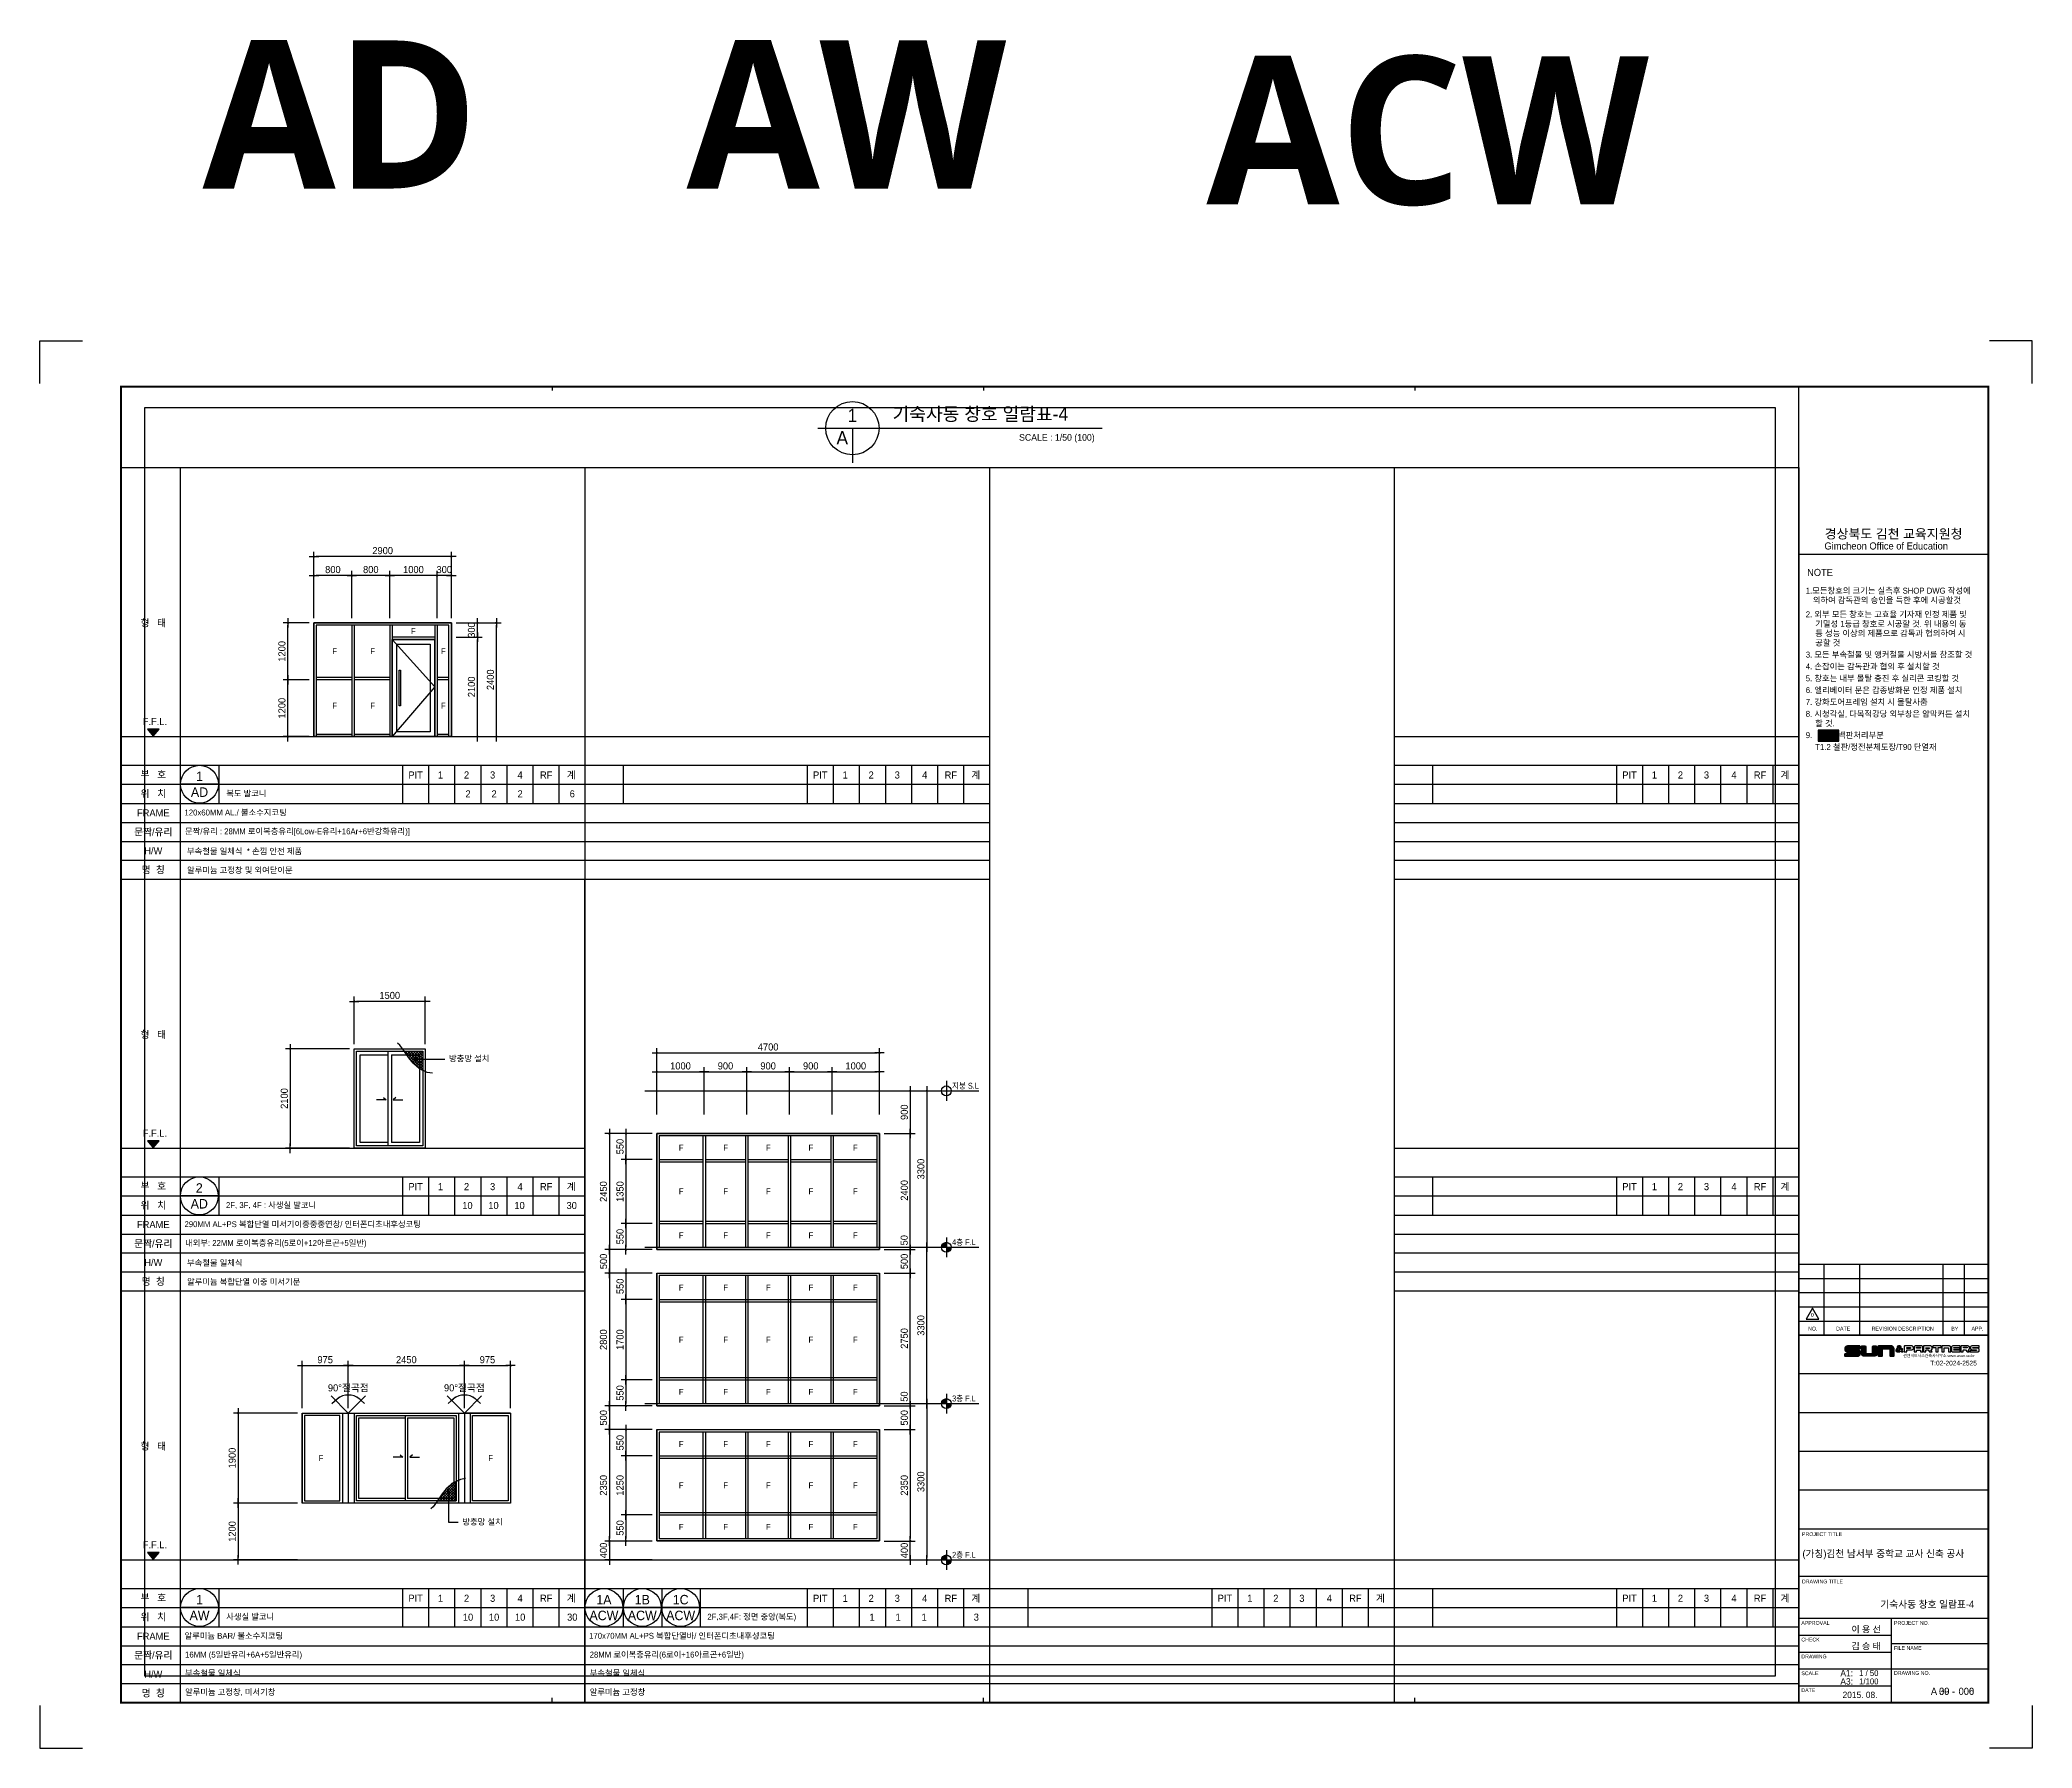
# Model space of a CAD drawing. Extents: x -25535497 to -25216507, y 8041684 to 8103002.
# Drawn here: x -25363641 to -25321591, y 8057869 to 8093924 of the extents above; entities that cross this region are included whole.
import ezdxf
from ezdxf.enums import TextEntityAlignment as Align

# ---------------------------------------------------------------- set-up
doc = ezdxf.new("R2010")
doc.units = 0
doc.header["$MEASUREMENT"] = 0
doc.set_wipeout_variables(frame=1)
doc.linetypes.add('DASHDOT', pattern=[22, 20, -1, 0, -1])
doc.layers.get('Defpoints').update_dxf_attribs({"color": 45})
for name, color, linetype in [('0_form', 8, 'Continuous'), ('0_SYM', 7, 'Continuous'), ('254', 254, 'Continuous'), ('A-03-TEXT', 3, 'Continuous'), ('A_WID', 4, 'Continuous'), ('AA-XXXX-SYM1', 7, 'Continuous'), ('DIM', 7, 'Continuous'), ('ELE7', 4, 'Continuous'), ('FIN', 6, 'Continuous'), ('HAT', 8, 'Continuous'), ('KMS_SHEET$0$form', 7, 'Continuous'), ('KMS_SHEET$0$TEXT', 7, 'Continuous'), ('SHT', 7, 'Continuous'), ('SYM', 7, 'Continuous'), ('T-M', 7, 'Continuous'), ('text', 7, 'Continuous')]:
    doc.layers.add(name, color=color, linetype=linetype)
doc.styles.add('KMS_SHEET$0$돋움', font='')
doc.styles.add('songdoh', font='')
doc.styles.get("Standard").update_dxf_attribs({"font": 'malgunbd.ttf'})
doc.styles.add('돋움', font='')
doc.styles.add('을지로 돋움', font='')
doc.styles.get('KMS_SHEET$0$돋움').set_extended_font_data('Dotum')
doc.styles.get('songdoh').set_extended_font_data('Dotum')
doc.styles.get('돋움').set_extended_font_data('Dotum')
doc.styles.get('을지로 돋움').set_extended_font_data('Dotum')
doc.dimstyles.new('DONGWOO', dxfattribs={"dimscale": 300, "dimtxt": 3, "dimasz": 1, "dimexe": 2, "dimexo": 2, "dimgap": 1, "dimtad": 1, "dimdec": 0, "dimzin": 11, "dimdsep": 46, "dimtxsty": 'songdoh', "dimblk": 'DOT-6', "dimcen": 2, "dimdle": 2, "dimclrd": 256, "dimclre": 256, "dimclrt": 3, "dimadec": 0, "dimazin": 0, "dimtfac": 1, "dimtdec": 0, "dimtix": 1, "dimtmove": 2, "dimatfit": 3, "dimldrblk": 'DOT', "dimfxl": 2, "dimtolj": 1, "dimtzin": 11, "dimarcsym": 0})

msp = doc.modelspace()

# ---------------------------------------------------------------- texts
at = {"layer": '0_form', "color": 3, "style": '돋움'}
for s, p in [('2', (-25354603.8, 8078010.2)), ('2', (-25354053.8, 8078010.2)), ('2', (-25353503.8, 8078010.2)), ('6', (-25352403.8, 8078010.2)), ('10', (-25354616.2, 8069322.1)), ('10', (-25354066.2, 8069322.1)), ('10', (-25353516.2, 8069322.1)), ('30', (-25352416.2, 8069322.1)), ('10', (-25354603.8, 8060634)), ('10', (-25354053.8, 8060634)), ('10', (-25353503.8, 8060634)), ('30', (-25352403.8, 8060634)), ('1', (-25346076.2, 8060634)), ('1', (-25345526.2, 8060634)), ('1', (-25344976.2, 8060634)), ('3', (-25343876.2, 8060634))]:
    msp.add_text(s, height=150, dxfattribs=at).set_placement(p, align=Align.MIDDLE_CENTER)
for s, p in [('PIT', (-25347168.9, 8060957.1)), ('4', (-25344964.3, 8060957.1)), ('RF', (-25344414.3, 8060957.1))]:
    msp.add_text(s, height=150, dxfattribs=at).set_placement(p, align=Align.CENTER)
for s, p in [('1', (-25346698.9, 8060957.1)), ('2', (-25346148.9, 8060957.1)), ('3', (-25345598.9, 8060957.1)), ('계', (-25343981.3, 8060957.1))]:
    msp.add_text(s, height=150, dxfattribs=at).set_placement(p)
at = {"layer": 'A-03-TEXT', "linetype": 'ByBlock', "style": '을지로 돋움'}
for s, p in [('1', (-25346491.2, 8085996.9)), ('A', (-25346705.1, 8085524.6))]:
    msp.add_text(s, height=281.3, dxfattribs=at).set_placement(p, align=Align.MIDDLE_CENTER)
msp.add_text('기숙사동 창호 일람표-4', height=281.25, dxfattribs=at).set_placement((-25345644.4, 8085886.8))
msp.add_text('SCALE : 1/50 (100)', height=140.625, dxfattribs=at).set_placement((-25341378, 8085603.5), align=Align.TOP_RIGHT)
at = {"layer": 'DIM', "linetype": 'Continuous', "style": '돋움', "width": 0.9}
for s, p in [('지붕 S.L', (-25344387, 8071786.2)), ('4층 F.L', (-25344387, 8068486.2)), ('3층 F.L', (-25344387, 8065186.2)), ('2층 F.L', (-25344387, 8061886.2))]:
    msp.add_text(s, height=125, dxfattribs=at).set_placement(p)
at = {"layer": 'T-M'}
for s, p in [('AD', (-25360207.5, 8090785.9)), ('AW', (-25349991.2, 8090785.9)), ('ACW', (-25339019.7, 8090454.5))]:
    msp.add_text(s, height=3125, dxfattribs=at).set_placement(p)
at = {"layer": 'text', "style": '돋움'}
for s, height, p in [('F', 125, (-25355756.9, 8081444.7)), ('F', 125, (-25357416.5, 8081022.1)), ('F', 125, (-25356616.5, 8081022.1)), ('F', 125, (-25355123.1, 8081022.1)), ('F', 125, (-25357416.5, 8079872.1)), ('F', 125, (-25356616.5, 8079872.1)), ('F', 125, (-25355123.1, 8079872.1)), ('방충망 설치', 125, (-25354578.7, 8072424.4)), ('F', 125, (-25350105.2, 8070543.4)), ('F', 125, (-25349167.7, 8070543.4)), ('F', 125, (-25348267.7, 8070543.4)), ('F', 125, (-25347367.7, 8070543.4)), ('F', 125, (-25346430.2, 8070543.4)), ('F', 125, (-25350105.2, 8069618.9)), ('F', 125, (-25349167.7, 8069618.9)), ('F', 125, (-25348267.7, 8069618.9)), ('F', 125, (-25347367.7, 8069618.9)), ('F', 125, (-25346430.2, 8069618.9)), ('F', 125, (-25350105.2, 8068693.9)), ('F', 125, (-25349167.7, 8068693.9)), ('F', 125, (-25348267.7, 8068693.9)), ('F', 125, (-25347367.7, 8068693.9)), ('F', 125, (-25346430.2, 8068693.9)), ('F', 125, (-25350105.2, 8067589.6)), ('F', 125, (-25349167.7, 8067589.6)), ('F', 125, (-25348267.7, 8067589.6)), ('F', 125, (-25347367.7, 8067589.6)), ('F', 125, (-25346430.2, 8067589.6)), ('F', 125, (-25350105.2, 8066489.6)), ('F', 125, (-25349167.7, 8066489.6)), ('F', 125, (-25348267.7, 8066489.6)), ('F', 125, (-25347367.7, 8066489.6)), ('F', 125, (-25346430.2, 8066489.6)), ('F', 125, (-25350105.2, 8065389.6)), ('F', 125, (-25349167.7, 8065389.6)), ('F', 125, (-25348267.7, 8065389.6)), ('F', 125, (-25347367.7, 8065389.6)), ('F', 125, (-25346430.2, 8065389.6)), ('F', 125, (-25350105.2, 8064289.6)), ('F', 125, (-25349167.7, 8064289.6)), ('F', 125, (-25348267.7, 8064289.6)), ('F', 125, (-25347367.7, 8064289.6)), ('F', 125, (-25346430.2, 8064289.6)), ('F', 125, (-25357707, 8063990.3)), ('F', 125, (-25354124, 8063990.3)), ('F', 125, (-25350105.2, 8063414.6)), ('F', 125, (-25349167.7, 8063414.6)), ('F', 125, (-25348267.7, 8063414.6)), ('F', 125, (-25347367.7, 8063414.6)), ('F', 125, (-25346430.2, 8063414.6)), ('방충망 설치', 125, (-25354297.7, 8062646.3)), ('F', 125, (-25350105.2, 8062539.6)), ('F', 125, (-25349167.7, 8062539.6)), ('F', 125, (-25348267.7, 8062539.6)), ('F', 125, (-25347367.7, 8062539.6)), ('F', 125, (-25346430.2, 8062539.6)), ('-', 150, (-25323252.8, 8059068.5))]:
    msp.add_text(s, height=height, dxfattribs=at).set_placement(p, align=Align.MIDDLE_CENTER)
for s, p in [('복도 발코니', (-25359707.2, 8078019)), ('문짝/유리 : 28MM 로이복층유리[6Low-E유리+16Ar+6반강화유리)]', (-25360576.2, 8077219.5)), ('부속철물 일체식  * 손낌 안전 제품', (-25360535.2, 8076800.5)), ('알루미늄 고정창 및 외여닫이문', (-25360535.2, 8076400.5)), ('2F, 3F, 4F : 사생실 발코니', (-25359712.2, 8069330.9)), ('내외부: 22MM 로이복층유리(5로이+12아르곤+5일반)', (-25360576.2, 8068531.4)), ('부속철물 일체식', (-25360535.2, 8068112.4)), ('알루미늄 복합단열 이중 미서기문', (-25360535.2, 8067712.4)), ('사생실 발코니', (-25359707.2, 8060642.8)), ('2F,3F,4F: 정면 중앙(복도)', (-25349552.2, 8060642.8)), ('16MM (5일반유리+6A+5일반유리)', (-25360576.2, 8059843.3)), ('28MM 로이복층유리(6로이+16아르곤+6일반)', (-25352036.2, 8059843.3)), ('부속철물 일체식', (-25360576.2, 8059453.3)), ('부속철물 일체식', (-25352036.2, 8059453.3)), ('1 / 50', (-25325243.8, 8059452.8)), ('1/100', (-25325243.8, 8059277.1)), ('알루미늄 고정창, 미서기창', (-25360576.2, 8059053.3)), ('알루미늄 고정창', (-25352036.2, 8059053.3))]:
    msp.add_text(s, height=125, dxfattribs=at).set_placement(p, align=Align.MIDDLE_LEFT)
for s, p in [('120x60MM AL./ 불소수지코팅', (-25360588.2, 8077553.7)), ('290MM AL+PS 복합단열 미서기이중중중연창/ 인터폰디초내후성코팅', (-25360588.2, 8068865.6)), ('알루미늄 BAR/ 불소수지코팅', (-25360588.2, 8060177.5)), ('170x70MM AL+PS 복합단열바/ 인터폰디초내후성코팅', (-25352048.2, 8060177.5))]:
    msp.add_text(s, height=125, dxfattribs=at).set_placement(p)
for s, p in [('기숙사동 창호 일람표-4', (-25322816.2, 8060905.6)), ('39', (-25323337.7, 8059068.5)), ('006', (-25322816.2, 8059068.5))]:
    msp.add_text(s, height=150, dxfattribs=at).set_placement(p, align=Align.MIDDLE_RIGHT)

# ---------------------------------------------------------------- blocks, each defined once
blk = doc.blocks.new('창호표')
at = {"layer": '0_form', "color": 3}
for p, q in [((0, 278), (8540, 278)), ((0, -6000), (8540, -6000)), ((0, -8410), (8540, -8410))]:
    blk.add_line(p, q, dxfattribs=at)
at = {"layer": '0_form', "color": 7}
for p, q in [((0, 278), (0, -8410)), ((8540, 278), (8540, -8410)), ((4690, -6000), (4690, -6810)), ((5240, -6000), (5240, -6810)), ((5790, -6000), (5790, -6810)), ((6340, -6000), (6340, -6810)), ((6890, -6000), (6890, -6810)), ((7440, -6000), (7440, -6810)), ((7990, -6000), (7990, -6810)), ((0, -6405), (8540, -6405)), ((0, -6810), (8540, -6810)), ((0, -7210), (8540, -7210)), ((0, -7610), (8540, -7610)), ((0, -8010), (8540, -8010))]:
    blk.add_line(p, q, dxfattribs=at)
at = {"layer": '0_form', "color": 1, "linetype": 'DASHDOT'}
blk.add_line((0, -5400), (8540, -5400), dxfattribs=at)
at = {"layer": '0_form'}
blk.add_line((810, -6000), (810, -6810), dxfattribs=at)
at = {"layer": '0_form', "color": 3, "style": '돋움'}
for s, p in [('PIT', (4967, -6284)), ('4', (7172, -6284)), ('RF', (7722, -6284))]:
    blk.add_text(s, height=150, dxfattribs=at).set_placement(p, align=Align.CENTER)
for s, p in [('1', (5437, -6284)), ('2', (5987, -6284)), ('3', (6537, -6284)), ('계', (8155, -6284))]:
    blk.add_text(s, height=150, dxfattribs=at).set_placement(p)
blk = doc.blocks.new('DOOR')
at = {"color": 0}
blk.add_line((-44282, 44513), (-45482, 44513), dxfattribs=at)
at = {"color": 0, "linetype": 'Continuous'}
blk.add_circle((-44882, 44513), 600, dxfattribs=at)
at = {"layer": 'Defpoints', "style": '돋움', "width": 0.8}
blk.add_attdef('크기', text='', height=169, dxfattribs=at).set_placement((-44882, 44513), align=Align.MIDDLE_CENTER)
at = {"layer": 'SYM', "color": 3, "style": 'songdoh'}
for tag, p in [('번호', (-44882, 44763)), ('종류', (-44882, 44263))]:
    blk.add_attdef(tag, text='', height=300, dxfattribs=at).set_placement(p, align=Align.MIDDLE_CENTER)
blk = doc.blocks.new('_Dot')
at = {"color": 0, "linetype": 'ByBlock', "lineweight": -2}
blk.add_line((-0.5, 0), (-1, 0), dxfattribs=at)
at = {"color": 0, "linetype": 'ByBlock', "const_width": 0.5}
blk.add_lwpolyline([(-0.25, 0, 1), (0.25, 0, 1)], format="xyb", close=True, dxfattribs=at)
blk = doc.blocks.new('DOT-6')
at = {"layer": 'DIM', "color": 7, "ltscale": 0.5}
blk.add_line((2, 0), (-2, 0), dxfattribs=at)
at = {"layer": 'DIM', "color": 7, "ltscale": 0.5, "xscale": 0.9680000000043946, "yscale": 0.9680000000043946, "zscale": 0.9680000000043946}
blk.add_blockref('_Dot', (0, 0), dxfattribs=at)
blk = doc.blocks.new('*D63')
at = {"layer": 'Defpoints', "color": 0, "linetype": 'Continuous'}
for p in [(-25357131, 8065942), (-25358106, 8064942), (-25357131, 8064942)]:
    blk.add_point(p, dxfattribs=at)
at = {"layer": 'DIM', "linetype": 'Continuous', "lineweight": -2}
for p, q in [((-25358106, 8065042), (-25358106, 8066042)), ((-25357131, 8065042), (-25357131, 8066042)), ((-25358056, 8065942), (-25357181, 8065942))]:
    blk.add_line(p, q, dxfattribs=at)
at = {"layer": 'DIM', "linetype": 'Continuous', "lineweight": -2, "xscale": 50, "yscale": 50, "zscale": 50, "rotation": 180}
blk.add_blockref('DOT-6', (-25358106, 8065942), dxfattribs=at)
at = {"layer": 'DIM', "linetype": 'Continuous', "lineweight": -2, "xscale": 50, "yscale": 50, "zscale": 50}
blk.add_blockref('DOT-6', (-25357131, 8065942), dxfattribs=at)
at = {"layer": 'DIM', "color": 3, "linetype": 'Continuous', "insert": (-25357619, 8066067), "char_height": 150, "attachment_point": 5, "style": 'songdoh'}
blk.add_mtext('\\A1;975', dxfattribs=at)
blk = doc.blocks.new('*D64')
at = {"layer": 'Defpoints', "color": 0, "linetype": 'Continuous'}
for p in [(-25358106, 8064942), (-25359456, 8063042), (-25358106, 8063042)]:
    blk.add_point(p, dxfattribs=at)
at = {"layer": 'DIM', "linetype": 'Continuous', "lineweight": -2}
for p, q in [((-25358206, 8064942), (-25359556, 8064942)), ((-25359456, 8064892), (-25359456, 8063092)), ((-25358206, 8063042), (-25359556, 8063042))]:
    blk.add_line(p, q, dxfattribs=at)
at = {"layer": 'DIM', "linetype": 'Continuous', "lineweight": -2, "xscale": 50, "yscale": 50, "zscale": 50}
for p, rotation in [((-25359456, 8064942), 90), ((-25359456, 8063042), 270)]:
    blk.add_blockref('DOT-6', p, dxfattribs=dict(at, rotation=rotation))
at = {"layer": 'DIM', "color": 3, "linetype": 'Continuous', "insert": (-25359581, 8063992), "char_height": 150, "attachment_point": 5, "rotation": 90, "style": 'songdoh'}
blk.add_mtext('\\A1;1900', dxfattribs=at)
blk = doc.blocks.new('*D65')
at = {"layer": 'Defpoints', "color": 0, "linetype": 'Continuous'}
for p in [(-25358106, 8063042), (-25359456, 8061842), (-25358106, 8061842)]:
    blk.add_point(p, dxfattribs=at)
at = {"layer": 'DIM', "linetype": 'Continuous', "lineweight": -2}
for p, q in [((-25358206, 8063042), (-25359556, 8063042)), ((-25359456, 8062992), (-25359456, 8061892)), ((-25358206, 8061842), (-25359556, 8061842))]:
    blk.add_line(p, q, dxfattribs=at)
at = {"layer": 'DIM', "linetype": 'Continuous', "lineweight": -2, "xscale": 50, "yscale": 50, "zscale": 50}
for p, rotation in [((-25359456, 8063042), 90), ((-25359456, 8061842), 270)]:
    blk.add_blockref('DOT-6', p, dxfattribs=dict(at, rotation=rotation))
at = {"layer": 'DIM', "color": 3, "linetype": 'Continuous', "insert": (-25359581, 8062442), "char_height": 150, "attachment_point": 5, "rotation": 90, "style": 'songdoh'}
blk.add_mtext('\\A1;1200', dxfattribs=at)
blk = doc.blocks.new('*D66')
at = {"layer": 'Defpoints', "color": 0, "linetype": 'Continuous'}
for p in [(-25354681, 8065942), (-25357131, 8064942), (-25354681, 8064942)]:
    blk.add_point(p, dxfattribs=at)
at = {"layer": 'DIM', "linetype": 'Continuous', "lineweight": -2}
for p, q in [((-25357131, 8065042), (-25357131, 8066042)), ((-25354681, 8065042), (-25354681, 8066042)), ((-25357081, 8065942), (-25354731, 8065942))]:
    blk.add_line(p, q, dxfattribs=at)
at = {"layer": 'DIM', "linetype": 'Continuous', "lineweight": -2, "xscale": 50, "yscale": 50, "zscale": 50, "rotation": 180}
blk.add_blockref('DOT-6', (-25357131, 8065942), dxfattribs=at)
at = {"layer": 'DIM', "linetype": 'Continuous', "lineweight": -2, "xscale": 50, "yscale": 50, "zscale": 50}
blk.add_blockref('DOT-6', (-25354681, 8065942), dxfattribs=at)
at = {"layer": 'DIM', "color": 3, "linetype": 'Continuous', "insert": (-25355906, 8066067), "char_height": 150, "attachment_point": 5, "style": 'songdoh'}
blk.add_mtext('\\A1;2450', dxfattribs=at)
blk = doc.blocks.new('*D67')
at = {"layer": 'Defpoints', "color": 0, "linetype": 'Continuous'}
for p in [(-25353706, 8065942), (-25354681, 8064942), (-25353706, 8064942)]:
    blk.add_point(p, dxfattribs=at)
at = {"layer": 'DIM', "linetype": 'Continuous', "lineweight": -2}
for p, q in [((-25354681, 8065042), (-25354681, 8066042)), ((-25353706, 8065042), (-25353706, 8066042)), ((-25354631, 8065942), (-25353756, 8065942))]:
    blk.add_line(p, q, dxfattribs=at)
at = {"layer": 'DIM', "linetype": 'Continuous', "lineweight": -2, "xscale": 50, "yscale": 50, "zscale": 50, "rotation": 180}
blk.add_blockref('DOT-6', (-25354681, 8065942), dxfattribs=at)
at = {"layer": 'DIM', "linetype": 'Continuous', "lineweight": -2, "xscale": 50, "yscale": 50, "zscale": 50}
blk.add_blockref('DOT-6', (-25353706, 8065942), dxfattribs=at)
at = {"layer": 'DIM', "color": 3, "linetype": 'Continuous', "insert": (-25354194, 8066067), "char_height": 150, "attachment_point": 5, "style": 'songdoh'}
blk.add_mtext('\\A1;975', dxfattribs=at)
blk = doc.blocks.new('*D68')
at = {"layer": 'Defpoints', "color": 0, "linetype": 'Continuous'}
for p in [(-25357495, 8065305), (-25357033, 8065308), (-25356767, 8065305), (-25357131, 8064942), (-25357131, 8064942)]:
    blk.add_point(p, dxfattribs=at)
at = {"layer": 'DIM', "linetype": 'Continuous', "lineweight": -2}
blk.add_arc((-25357131, 8064942), 380, 52.5513, 127.4487, dxfattribs=at)
at = {"layer": 'DIM', "linetype": 'Continuous', "lineweight": -2, "xscale": 50, "yscale": 50, "zscale": 50}
for p, rotation in [((-25357400, 8065210), 221.224353473247), ((-25356863, 8065210), 318.7756465267531)]:
    blk.add_blockref('DOT-6', p, dxfattribs=dict(at, rotation=rotation))
at = {"layer": 'DIM', "color": 3, "linetype": 'Continuous', "insert": (-25357131, 8065465), "char_height": 150, "attachment_point": 5, "style": 'songdoh'}
blk.add_mtext('\\A1;90°절곡점', dxfattribs=at)
blk = doc.blocks.new('*D69')
at = {"layer": 'Defpoints', "color": 0, "linetype": 'Continuous'}
for p in [(-25355045, 8065305), (-25354583, 8065308), (-25354317, 8065305), (-25354681, 8064942), (-25354681, 8064942)]:
    blk.add_point(p, dxfattribs=at)
at = {"layer": 'DIM', "linetype": 'Continuous', "lineweight": -2}
blk.add_arc((-25354681, 8064942), 380, 52.5513, 127.4487, dxfattribs=at)
at = {"layer": 'DIM', "linetype": 'Continuous', "lineweight": -2, "xscale": 50, "yscale": 50, "zscale": 50}
for p, rotation in [((-25354950, 8065210), 221.224353473247), ((-25354413, 8065210), 318.7756465267531)]:
    blk.add_blockref('DOT-6', p, dxfattribs=dict(at, rotation=rotation))
at = {"layer": 'DIM', "color": 3, "linetype": 'Continuous', "insert": (-25354681, 8065465), "char_height": 150, "attachment_point": 5, "style": 'songdoh'}
blk.add_mtext('\\A1;90°절곡점', dxfattribs=at)
blk = doc.blocks.new('*D85')
at = {"layer": 'Defpoints', "color": 0, "linetype": 'Continuous'}
for p in [(-25357856, 8082617), (-25357856, 8081617), (-25357056, 8081617)]:
    blk.add_point(p, dxfattribs=at)
at = {"layer": 'DIM', "linetype": 'Continuous', "lineweight": -2}
for p, q in [((-25357856, 8081717), (-25357856, 8082717)), ((-25357106, 8082617), (-25357806, 8082617)), ((-25357056, 8081717), (-25357056, 8082717))]:
    blk.add_line(p, q, dxfattribs=at)
at = {"layer": 'DIM', "linetype": 'Continuous', "lineweight": -2, "xscale": 50, "yscale": 50, "zscale": 50, "rotation": 180}
blk.add_blockref('DOT-6', (-25357856, 8082617), dxfattribs=at)
at = {"layer": 'DIM', "linetype": 'Continuous', "lineweight": -2, "xscale": 50, "yscale": 50, "zscale": 50}
blk.add_blockref('DOT-6', (-25357056, 8082617), dxfattribs=at)
at = {"layer": 'DIM', "color": 3, "linetype": 'Continuous', "insert": (-25357456, 8082743), "char_height": 150, "attachment_point": 5, "style": 'songdoh'}
blk.add_mtext('\\A1;800', dxfattribs=at)
blk = doc.blocks.new('*D86')
at = {"layer": 'Defpoints', "color": 0, "linetype": 'Continuous'}
for p in [(-25357056, 8082617), (-25357056, 8081617), (-25356256, 8081617)]:
    blk.add_point(p, dxfattribs=at)
at = {"layer": 'DIM', "linetype": 'Continuous', "lineweight": -2}
for p, q in [((-25357056, 8081717), (-25357056, 8082717)), ((-25356306, 8082617), (-25357006, 8082617)), ((-25356256, 8081717), (-25356256, 8082717))]:
    blk.add_line(p, q, dxfattribs=at)
at = {"layer": 'DIM', "linetype": 'Continuous', "lineweight": -2, "xscale": 50, "yscale": 50, "zscale": 50, "rotation": 180}
blk.add_blockref('DOT-6', (-25357056, 8082617), dxfattribs=at)
at = {"layer": 'DIM', "linetype": 'Continuous', "lineweight": -2, "xscale": 50, "yscale": 50, "zscale": 50}
blk.add_blockref('DOT-6', (-25356256, 8082617), dxfattribs=at)
at = {"layer": 'DIM', "color": 3, "linetype": 'Continuous', "insert": (-25356656, 8082743), "char_height": 150, "attachment_point": 5, "style": 'songdoh'}
blk.add_mtext('\\A1;800', dxfattribs=at)
blk = doc.blocks.new('*D87')
at = {"layer": 'Defpoints', "color": 0, "linetype": 'Continuous'}
for p in [(-25357856, 8083017), (-25357856, 8081617), (-25354956, 8081617)]:
    blk.add_point(p, dxfattribs=at)
at = {"layer": 'DIM', "linetype": 'Continuous', "lineweight": -2}
for p, q in [((-25357856, 8081717), (-25357856, 8083117)), ((-25355006, 8083017), (-25357806, 8083017)), ((-25354956, 8081717), (-25354956, 8083117))]:
    blk.add_line(p, q, dxfattribs=at)
at = {"layer": 'DIM', "linetype": 'Continuous', "lineweight": -2, "xscale": 50, "yscale": 50, "zscale": 50, "rotation": 180}
blk.add_blockref('DOT-6', (-25357856, 8083017), dxfattribs=at)
at = {"layer": 'DIM', "linetype": 'Continuous', "lineweight": -2, "xscale": 50, "yscale": 50, "zscale": 50}
blk.add_blockref('DOT-6', (-25354956, 8083017), dxfattribs=at)
at = {"layer": 'DIM', "color": 3, "linetype": 'Continuous', "insert": (-25356406, 8083143), "char_height": 150, "attachment_point": 5, "style": 'songdoh'}
blk.add_mtext('\\A1;2900', dxfattribs=at)
blk = doc.blocks.new('*D88')
at = {"layer": 'Defpoints', "color": 0, "linetype": 'Continuous'}
for p in [(-25356256, 8082617), (-25356256, 8081617), (-25355256, 8081617)]:
    blk.add_point(p, dxfattribs=at)
at = {"layer": 'DIM', "linetype": 'Continuous', "lineweight": -2}
for p, q in [((-25356256, 8081717), (-25356256, 8082717)), ((-25355306, 8082617), (-25356206, 8082617)), ((-25355256, 8081717), (-25355256, 8082717))]:
    blk.add_line(p, q, dxfattribs=at)
at = {"layer": 'DIM', "linetype": 'Continuous', "lineweight": -2, "xscale": 50, "yscale": 50, "zscale": 50, "rotation": 180}
blk.add_blockref('DOT-6', (-25356256, 8082617), dxfattribs=at)
at = {"layer": 'DIM', "linetype": 'Continuous', "lineweight": -2, "xscale": 50, "yscale": 50, "zscale": 50}
blk.add_blockref('DOT-6', (-25355256, 8082617), dxfattribs=at)
at = {"layer": 'DIM', "color": 3, "linetype": 'Continuous', "insert": (-25355756, 8082743), "char_height": 150, "attachment_point": 5, "style": 'songdoh'}
blk.add_mtext('\\A1;1000', dxfattribs=at)
blk = doc.blocks.new('*D89')
at = {"layer": 'Defpoints', "color": 0, "linetype": 'Continuous'}
for p in [(-25355256, 8082617), (-25355256, 8081617), (-25354956, 8081618)]:
    blk.add_point(p, dxfattribs=at)
at = {"layer": 'DIM', "linetype": 'Continuous', "lineweight": -2}
for p, q in [((-25355306, 8082617), (-25355356, 8082617)), ((-25355256, 8081717), (-25355256, 8082717)), ((-25354956, 8082617), (-25355256, 8082617)), ((-25354956, 8081718), (-25354956, 8082717)), ((-25354906, 8082617), (-25354856, 8082617))]:
    blk.add_line(p, q, dxfattribs=at)
at = {"layer": 'DIM', "linetype": 'Continuous', "lineweight": -2, "xscale": 50, "yscale": 50, "zscale": 50}
blk.add_blockref('DOT-6', (-25355256, 8082617), dxfattribs=at)
at = {"layer": 'DIM', "linetype": 'Continuous', "lineweight": -2, "xscale": 50, "yscale": 50, "zscale": 50, "rotation": 180}
blk.add_blockref('DOT-6', (-25354956, 8082617), dxfattribs=at)
at = {"layer": 'DIM', "color": 3, "linetype": 'Continuous', "insert": (-25355106, 8082743), "char_height": 150, "attachment_point": 5, "style": 'songdoh'}
blk.add_mtext('\\A1;300', dxfattribs=at)
blk = doc.blocks.new('*D90')
at = {"layer": 'Defpoints', "color": 0, "linetype": 'Continuous'}
for p in [(-25357006, 8072630), (-25358356, 8070530), (-25357006, 8070530)]:
    blk.add_point(p, dxfattribs=at)
at = {"layer": 'DIM', "linetype": 'Continuous', "lineweight": -2}
for p, q in [((-25357106, 8072630), (-25358456, 8072630)), ((-25358356, 8072580), (-25358356, 8070580)), ((-25357106, 8070530), (-25358456, 8070530))]:
    blk.add_line(p, q, dxfattribs=at)
at = {"layer": 'DIM', "linetype": 'Continuous', "lineweight": -2, "xscale": 50, "yscale": 50, "zscale": 50}
for p, rotation in [((-25358356, 8072630), 90), ((-25358356, 8070530), 270)]:
    blk.add_blockref('DOT-6', p, dxfattribs=dict(at, rotation=rotation))
at = {"layer": 'DIM', "color": 3, "linetype": 'Continuous', "insert": (-25358481, 8071580), "char_height": 150, "attachment_point": 5, "rotation": 90, "style": 'songdoh'}
blk.add_mtext('\\A1;2100', dxfattribs=at)
blk = doc.blocks.new('*D91')
at = {"layer": 'Defpoints', "color": 0, "linetype": 'Continuous'}
for p in [(-25357006, 8073630), (-25357006, 8072630), (-25355506, 8072630)]:
    blk.add_point(p, dxfattribs=at)
at = {"layer": 'DIM', "linetype": 'Continuous', "lineweight": -2}
for p, q in [((-25357006, 8072730), (-25357006, 8073730)), ((-25355556, 8073630), (-25356956, 8073630)), ((-25355506, 8072730), (-25355506, 8073730))]:
    blk.add_line(p, q, dxfattribs=at)
at = {"layer": 'DIM', "linetype": 'Continuous', "lineweight": -2, "xscale": 50, "yscale": 50, "zscale": 50, "rotation": 180}
blk.add_blockref('DOT-6', (-25357006, 8073630), dxfattribs=at)
at = {"layer": 'DIM', "linetype": 'Continuous', "lineweight": -2, "xscale": 50, "yscale": 50, "zscale": 50}
blk.add_blockref('DOT-6', (-25355506, 8073630), dxfattribs=at)
at = {"layer": 'DIM', "color": 3, "linetype": 'Continuous', "insert": (-25356256, 8073755), "char_height": 150, "attachment_point": 5, "style": 'songdoh'}
blk.add_mtext('\\A1;1500', dxfattribs=at)
blk = doc.blocks.new('*D124')
at = {"layer": 'Defpoints', "color": 0, "linetype": 'Continuous'}
for p in [(-25354956, 8081318), (-25354406, 8081318), (-25354957, 8079218)]:
    blk.add_point(p, dxfattribs=at)
at = {"layer": 'DIM', "linetype": 'Continuous', "lineweight": -2}
for p, q in [((-25354856, 8081318), (-25354306, 8081318)), ((-25354406, 8079268), (-25354406, 8081268)), ((-25354857, 8079218), (-25354306, 8079218))]:
    blk.add_line(p, q, dxfattribs=at)
at = {"layer": 'DIM', "linetype": 'Continuous', "lineweight": -2, "xscale": 50, "yscale": 50, "zscale": 50}
for p, rotation in [((-25354406, 8081318), 90), ((-25354406, 8079218), 270)]:
    blk.add_blockref('DOT-6', p, dxfattribs=dict(at, rotation=rotation))
at = {"layer": 'DIM', "color": 3, "linetype": 'Continuous', "insert": (-25354531, 8080268), "char_height": 150, "attachment_point": 5, "rotation": 90, "style": 'songdoh'}
blk.add_mtext('\\A1;2100', dxfattribs=at)
blk = doc.blocks.new('*D125')
at = {"layer": 'Defpoints', "color": 0, "linetype": 'Continuous'}
for p in [(-25354956, 8081618), (-25354406, 8081618), (-25354956, 8081318)]:
    blk.add_point(p, dxfattribs=at)
at = {"layer": 'DIM', "linetype": 'Continuous', "lineweight": -2}
for p, q in [((-25354856, 8081618), (-25354306, 8081618)), ((-25354406, 8081668), (-25354406, 8081718)), ((-25354406, 8081318), (-25354406, 8081618)), ((-25354856, 8081318), (-25354306, 8081318)), ((-25354406, 8081268), (-25354406, 8081218))]:
    blk.add_line(p, q, dxfattribs=at)
at = {"layer": 'DIM', "linetype": 'Continuous', "lineweight": -2, "xscale": 50, "yscale": 50, "zscale": 50}
for p, rotation in [((-25354406, 8081618), 270), ((-25354406, 8081318), 90)]:
    blk.add_blockref('DOT-6', p, dxfattribs=dict(at, rotation=rotation))
at = {"layer": 'DIM', "color": 3, "linetype": 'Continuous', "insert": (-25354531, 8081468), "char_height": 150, "attachment_point": 5, "rotation": 90, "style": 'songdoh'}
blk.add_mtext('\\A1;300', dxfattribs=at)
blk = doc.blocks.new('*D126')
at = {"layer": 'Defpoints', "color": 0, "linetype": 'Continuous'}
for p in [(-25354956, 8081618), (-25354006, 8081618), (-25354957, 8079218)]:
    blk.add_point(p, dxfattribs=at)
at = {"layer": 'DIM', "linetype": 'Continuous', "lineweight": -2}
for p, q in [((-25354856, 8081618), (-25353906, 8081618)), ((-25354006, 8079268), (-25354006, 8081568)), ((-25354857, 8079218), (-25353906, 8079218))]:
    blk.add_line(p, q, dxfattribs=at)
at = {"layer": 'DIM', "linetype": 'Continuous', "lineweight": -2, "xscale": 50, "yscale": 50, "zscale": 50}
for p, rotation in [((-25354006, 8081618), 90), ((-25354006, 8079218), 270)]:
    blk.add_blockref('DOT-6', p, dxfattribs=dict(at, rotation=rotation))
at = {"layer": 'DIM', "color": 3, "linetype": 'Continuous', "insert": (-25354131, 8080418), "char_height": 150, "attachment_point": 5, "rotation": 90, "style": 'songdoh'}
blk.add_mtext('\\A1;2400', dxfattribs=at)
blk = doc.blocks.new('*D127')
at = {"layer": 'Defpoints', "color": 0, "linetype": 'Continuous'}
for p in [(-25358406, 8080418), (-25357856, 8080418), (-25357856, 8079218)]:
    blk.add_point(p, dxfattribs=at)
at = {"layer": 'DIM', "linetype": 'Continuous', "lineweight": -2}
for p, q in [((-25357956, 8080418), (-25358506, 8080418)), ((-25358406, 8079268), (-25358406, 8080368)), ((-25357956, 8079218), (-25358506, 8079218))]:
    blk.add_line(p, q, dxfattribs=at)
at = {"layer": 'DIM', "linetype": 'Continuous', "lineweight": -2, "xscale": 50, "yscale": 50, "zscale": 50}
for p, rotation in [((-25358406, 8080418), 90), ((-25358406, 8079218), 270)]:
    blk.add_blockref('DOT-6', p, dxfattribs=dict(at, rotation=rotation))
at = {"layer": 'DIM', "color": 3, "linetype": 'Continuous', "insert": (-25358531, 8079818), "char_height": 150, "attachment_point": 5, "rotation": 90, "style": 'songdoh'}
blk.add_mtext('\\A1;1200', dxfattribs=at)
blk = doc.blocks.new('*D128')
at = {"layer": 'Defpoints', "color": 0, "linetype": 'Continuous'}
for p in [(-25358406, 8081618), (-25357856, 8081618), (-25357856, 8080418)]:
    blk.add_point(p, dxfattribs=at)
at = {"layer": 'DIM', "linetype": 'Continuous', "lineweight": -2}
for p, q in [((-25357956, 8081618), (-25358506, 8081618)), ((-25358406, 8080468), (-25358406, 8081568)), ((-25357956, 8080418), (-25358506, 8080418))]:
    blk.add_line(p, q, dxfattribs=at)
at = {"layer": 'DIM', "linetype": 'Continuous', "lineweight": -2, "xscale": 50, "yscale": 50, "zscale": 50}
for p, rotation in [((-25358406, 8081618), 90), ((-25358406, 8080418), 270)]:
    blk.add_blockref('DOT-6', p, dxfattribs=dict(at, rotation=rotation))
at = {"layer": 'DIM', "color": 3, "linetype": 'Continuous', "insert": (-25358531, 8081018), "char_height": 150, "attachment_point": 5, "rotation": 90, "style": 'songdoh'}
blk.add_mtext('\\A1;1200', dxfattribs=at)
blk = doc.blocks.new('HHH')
at = {"layer": 'FIN', "ltscale": 4}
h = blk.add_hatch(dxfattribs=at)
h.set_pattern_fill('_USER', color=5, scale=40, angle=45, double=1, pattern_type=0)
h.set_pattern_definition([(45, (65.854, -24064.096), (-28.28427125, 28.28427125), []), (135, (65.854, -24064.096), (-28.28427125, -28.28427125), [])])
h.paths.add_polyline_path([(-25332061, 8086958), (-25332147, 8086881), (-25332234, 8086770), (-25332304, 8086669), (-25332316, 8086651), (-25332332, 8086628), (-25331940, 8086628), (-25331940, 8087034), (-25332017, 8086997), (-25332027, 8086988)])
blk.add_lwpolyline([(-25331740, 8087094), (-25331849, 8087078), (-25332017, 8086997), (-25332147, 8086881), (-25332251, 8086749), (-25332340, 8086616), (-25332426, 8086501), (-25332475, 8086459)], dxfattribs=at)
at = {"layer": 'FIN', "color": 5, "ltscale": 4}
blk.add_lwpolyline([(-25332061, 8086958), (-25332147, 8086881), (-25332234, 8086770), (-25332304, 8086669), (-25332316, 8086651), (-25332332, 8086628), (-25331940, 8086628), (-25331940, 8087034), (-25332017, 8086997), (-25332027, 8086988)], close=True, dxfattribs=at)
blk = doc.blocks.new('KMS_SHEET$0$김천 도면폼(XR)')
at = {"layer": 'KMS_SHEET$0$form', "true_color": 0x424242}
for points in [[(77833, 17986), (77809, 18013), (77777, 18034), (77736, 18050), (77705, 18054), (77368, 18054), (77368, 18094), (77814, 18094), (77830, 18106), (77834, 18118), (77834, 18197), (77817, 18217), (77288, 18217), (77248, 18208), (77218, 18189), (77206, 18178), (77196, 18164), (77182, 18141), (77182, 18036), (77193, 18009), (77218, 17981), (77238, 17969), (77267, 17955), (77311, 17942), (77645, 17942), (77645, 17892), (77645, 17886), (77635, 17881), (77187, 17881), (77169, 17858), (77169, 17794), (77182, 17784), (77758, 17784), (77778, 17797), (77804, 17818), (77824, 17842), (77829, 17858), (77833, 17877)], [(78538, 18196), (78524, 18217), (78374, 18217), (78355, 18191), (78355, 17906), (78345, 17897), (78066, 17897), (78066, 18198), (78052, 18217), (77902, 18217), (77889, 18201), (77889, 17874), (77896, 17850), (77903, 17835), (77924, 17811), (77944, 17793), (77968, 17784), (78446, 17784), (78490, 17798), (78517, 17817), (78528, 17834), (78538, 17862)], [(79219, 18177), (79202, 18192), (79187, 18205), (79167, 18217), (78606, 18217), (78592, 18204), (78592, 17796), (78603, 17784), (78762, 17784), (78772, 17795), (78772, 18089), (79074, 18089), (79074, 17802), (79090, 17784), (79245, 17784), (79255, 17797), (79255, 18104), (79253, 18122), (79246, 18140), (79237, 18159)]]:
    blk.add_hatch(color=49, dxfattribs=at).paths.add_polyline_path(points)
at = {"color": 55}
for p, q in [((22686, 58666), (22686, 58504)), ((40870, 58666), (40870, 58504)), ((59055, 58666), (59055, 58504)), ((22686, 3218), (22686, 3380)), ((40870, 3218), (40870, 3380)), ((59055, 3218), (59055, 3380))]:
    blk.add_line(p, q, dxfattribs=at)
at = {"color": 1}
blk.add_line((75242, 10507), (75242, 58666), dxfattribs=at)
for p, q in [((75242, 21666), (83232, 21666)), ((75242, 21066), (83232, 21066)), ((75242, 20466), (83232, 20466)), ((75242, 19866), (83232, 19866)), ((75819, 19808), (75550, 19341)), ((75550, 19341), (76089, 19341)), ((76089, 19341), (75819, 19808)), ((75242, 19266), (83232, 19266))]:
    blk.add_line(p, q)
at = {"color": 2}
blk.add_line((83232, 18666), (75242, 18666), dxfattribs=at)
at = {"color": 2, "const_width": 79.9}
blk.add_lwpolyline([(83232, 3182), (4501, 3182), (4501, 58666), (83232, 58666)], close=True, dxfattribs=at)
at = {"color": 2}
for points in [[(75242, 10507), (75242, 18666)], [(75242, 3182), (75242, 10507), (83232, 10507)], [(75242, 8509), (83232, 8509)], [(75242, 6734), (83232, 6734)]]:
    blk.add_lwpolyline(points, dxfattribs=at)
at = {"layer": 'Defpoints'}
for points in [[(1080, 58791), (1080, 60589), (2878, 60589)], [(85080, 58791), (85080, 60589), (83282, 60589)], [(1080, 3058), (1080, 1260), (2878, 1260)], [(85080, 3058), (85080, 1260), (83282, 1260)]]:
    blk.add_lwpolyline(points, dxfattribs=at)
at = {"layer": 'Defpoints', "ltscale": 2}
blk.add_lwpolyline([(5500, 57780), (74243, 57780), (74243, 4293), (5500, 4293)], close=True, dxfattribs=at)
at = {"layer": 'KMS_SHEET$0$form', "color": 1}
for p, q in [((76308, 18666), (76308, 21666)), ((77808, 18666), (77808, 21666)), ((81325, 18666), (81325, 21666)), ((82225, 18666), (82225, 21666)), ((75242, 18666), (83232, 18666)), ((83232, 18666), (75242, 18666)), ((75242, 18666), (83232, 18666)), ((75242, 18666), (83232, 18666)), ((75242, 6023), (79148, 6023)), ((75242, 5313), (79148, 5313)), ((79148, 5668), (83232, 5668)), ((75242, 4603), (79148, 4603)), ((79148, 4603), (83232, 4603)), ((75242, 3893), (79148, 3893))]:
    blk.add_line(p, q, dxfattribs=at)
for points in [[(83232, 51588), (75242, 51588)], [(83232, 17035), (75242, 17035)], [(83232, 15403), (75242, 15403)], [(83232, 13771), (75242, 13771)], [(83232, 12139), (75242, 12139)]]:
    blk.add_lwpolyline(points, dxfattribs=at)
at = {"layer": 'KMS_SHEET$0$form', "color": 2}
for points in [[(77833, 17986), (77809, 18013), (77777, 18034), (77736, 18050), (77705, 18054), (77368, 18054), (77368, 18094), (77814, 18094), (77830, 18106), (77834, 18118), (77834, 18197), (77817, 18217), (77288, 18217), (77248, 18208), (77218, 18189), (77206, 18178), (77196, 18164), (77182, 18141), (77182, 18036), (77193, 18009), (77218, 17981), (77238, 17969), (77267, 17955), (77311, 17942), (77640, 17942), (77645, 17938), (77645, 17892), (77645, 17886), (77635, 17881), (77187, 17881), (77169, 17858), (77169, 17794), (77182, 17784), (77758, 17784), (77778, 17797), (77804, 17818), (77824, 17842), (77829, 17858), (77833, 17877)], [(77903, 17835), (77896, 17850), (77889, 17874), (77889, 18201), (77902, 18217), (78052, 18217), (78066, 18198), (78066, 17897), (78345, 17897), (78355, 17906), (78355, 18191), (78374, 18217), (78524, 18217), (78538, 18196), (78538, 17862), (78528, 17834), (78517, 17817), (78490, 17798), (78446, 17784), (77968, 17784), (77944, 17793), (77924, 17811)], [(79255, 18104), (79253, 18122), (79246, 18140), (79237, 18159), (79219, 18177), (79202, 18192), (79187, 18205), (79167, 18217), (78606, 18217), (78592, 18204), (78592, 17796), (78603, 17784), (78762, 17784), (78772, 17795), (78772, 18089), (79074, 18089), (79074, 17802), (79090, 17784), (79245, 17784), (79255, 17797)]]:
    blk.add_lwpolyline(points, close=True, dxfattribs=at)
at = {"layer": 'KMS_SHEET$0$form'}
for points in [[(79435, 18160), (79435, 18177), (79509, 18177), (79509, 18144), (79551, 18152), (79551, 18165), (79538, 18207), (79534, 18209), (79494, 18217), (79439, 18217), (79404, 18206), (79392, 18172), (79390, 18156), (79396, 18137), (79410, 18121), (79365, 18091), (79340, 18068), (79335, 18044), (79336, 18018), (79347, 17983), (79352, 17978), (79393, 17968), (79477, 17968), (79502, 17973), (79515, 17981), (79538, 18002), (79576, 17968), (79645, 17968), (79573, 18034), (79625, 18082), (79595, 18111), (79541, 18063)], [(79507, 18031), (79486, 18012), (79381, 18012), (79381, 18053), (79439, 18093)], [(80059, 18185), (80050, 18193), (80039, 18204), (80026, 18212), (80014, 18217), (79696, 18217), (79687, 18207), (79687, 17972), (79691, 17968), (79792, 17968), (79799, 17975), (79799, 18053), (80013, 18053), (80024, 18053), (80041, 18061), (80058, 18075), (80070, 18093), (80076, 18118), (80074, 18153), (80067, 18172)], [(79954, 18145), (79954, 18116), (79801, 18116), (79801, 18145)], [(80473, 18165), (80470, 18173), (80464, 18183), (80459, 18191), (80450, 18201), (80439, 18208), (80423, 18217), (80141, 18217), (80132, 18212), (80117, 18200), (80107, 18188), (80100, 18177), (80099, 18172), (80099, 17978), (80107, 17968), (80192, 17968), (80201, 17975), (80201, 18041), (80204, 18046), (80362, 18046), (80371, 18037), (80371, 17977), (80377, 17968), (80466, 17968), (80473, 17977)], [(80201, 18119), (80201, 18160), (80205, 18165), (80363, 18165), (80371, 18159), (80371, 18124), (80368, 18119)], [(80201, 18119), (80201, 18160), (80205, 18165), (80363, 18165), (80371, 18159), (80371, 18124), (80368, 18119)], [(80864, 18099), (80867, 18108), (80867, 18151), (80863, 18168), (80858, 18179), (80850, 18190), (80841, 18200), (80828, 18209), (80810, 18217), (80505, 18217), (80497, 18212), (80497, 17974), (80501, 17968), (80598, 17968), (80602, 17973), (80602, 18046), (80607, 18049), (80698, 18049), (80758, 17968), (80868, 17968), (80868, 17971), (80807, 18050), (80809, 18054), (80823, 18054), (80838, 18063), (80850, 18073), (80857, 18081)], [(80864, 18099), (80867, 18108), (80867, 18151), (80863, 18168), (80858, 18179), (80850, 18190), (80841, 18200), (80828, 18209), (80810, 18217), (80505, 18217), (80497, 18212), (80497, 17974), (80501, 17968), (80598, 17968), (80602, 17973), (80602, 18046), (80607, 18049), (80698, 18049), (80758, 17968), (80868, 17968), (80868, 17971), (80807, 18050), (80809, 18054), (80823, 18054), (80838, 18063), (80850, 18073), (80857, 18081)], [(80613, 18113), (80603, 18121), (80603, 18141), (80612, 18143), (80756, 18143), (80756, 18113)], [(80613, 18113), (80603, 18121), (80603, 18141), (80612, 18143), (80756, 18143), (80756, 18113)], [(81123, 18146), (81242, 18146), (81247, 18150), (81247, 18211), (81243, 18217), (80896, 18217), (80892, 18213), (80892, 18152), (80898, 18146), (81016, 18146), (81016, 17978), (81024, 17968), (81116, 17968), (81123, 17972)], [(81123, 18146), (81242, 18146), (81247, 18150), (81247, 18211), (81243, 18217), (80896, 18217), (80892, 18213), (80892, 18152), (80898, 18146), (81016, 18146), (81016, 17978), (81024, 17968), (81116, 17968), (81123, 17972)], [(81374, 18143), (81547, 18143), (81547, 17978), (81557, 17968), (81646, 17968), (81652, 17976), (81652, 18152), (81651, 18162), (81646, 18172), (81641, 18183), (81631, 18194), (81621, 18202), (81612, 18210), (81601, 18217), (81279, 18217), (81271, 18209), (81271, 17975), (81277, 17968), (81368, 17968), (81374, 17974)], [(81374, 18143), (81547, 18143), (81547, 17978), (81557, 17968), (81646, 17968), (81652, 17976), (81652, 18152), (81651, 18162), (81646, 18172), (81641, 18183), (81631, 18194), (81621, 18202), (81612, 18210), (81601, 18217), (81279, 18217), (81271, 18209), (81271, 17975), (81277, 17968), (81368, 17968), (81374, 17974)], [(81776, 18128), (81776, 18147), (81781, 18150), (82038, 18150), (82046, 18157), (82046, 18207), (82035, 18216), (81731, 18216), (81706, 18207), (81691, 18196), (81682, 18182), (81675, 18163), (81675, 18009), (81685, 17992), (81698, 17979), (81712, 17970), (81724, 17968), (82044, 17968), (82048, 17971), (82048, 18028), (82042, 18035), (81784, 18035), (81774, 18038), (81774, 18060), (81782, 18065), (82029, 18065), (82029, 18119), (82023, 18123), (81781, 18123)], [(81776, 18128), (81776, 18147), (81781, 18150), (82038, 18150), (82046, 18157), (82046, 18207), (82035, 18216), (81731, 18216), (81706, 18207), (81691, 18196), (81682, 18182), (81675, 18163), (81675, 18009), (81685, 17992), (81698, 17979), (81712, 17970), (81724, 17968), (82044, 17968), (82048, 17971), (82048, 18028), (82042, 18035), (81784, 18035), (81774, 18038), (81774, 18060), (81782, 18065), (82029, 18065), (82029, 18119), (82023, 18123), (81781, 18123)], [(82442, 18151), (82438, 18168), (82433, 18179), (82425, 18190), (82416, 18200), (82402, 18209), (82384, 18217), (82080, 18217), (82071, 18212), (82071, 17974), (82076, 17968), (82173, 17968), (82176, 17973), (82176, 18046), (82181, 18049), (82273, 18049), (82333, 17968), (82443, 17968), (82443, 17971), (82382, 18050), (82384, 18054), (82398, 18054), (82413, 18063), (82425, 18073), (82431, 18081), (82439, 18099), (82442, 18108)], [(82442, 18151), (82438, 18168), (82433, 18179), (82425, 18190), (82416, 18200), (82402, 18209), (82384, 18217), (82080, 18217), (82071, 18212), (82071, 17974), (82076, 17968), (82173, 17968), (82176, 17973), (82176, 18046), (82181, 18049), (82273, 18049), (82333, 17968), (82443, 17968), (82443, 17971), (82382, 18050), (82384, 18054), (82398, 18054), (82413, 18063), (82425, 18073), (82431, 18081), (82439, 18099), (82442, 18108)], [(82185, 18141), (82185, 18161), (82194, 18163), (82339, 18163), (82339, 18133), (82195, 18133)], [(82185, 18141), (82185, 18161), (82194, 18163), (82339, 18163), (82339, 18133), (82195, 18133)], [(82792, 18121), (82774, 18123), (82581, 18123), (82581, 18147), (82837, 18147), (82846, 18153), (82848, 18160), (82848, 18206), (82839, 18217), (82535, 18217), (82512, 18212), (82495, 18201), (82488, 18194), (82482, 18186), (82474, 18174), (82474, 18113), (82480, 18098), (82495, 18081), (82506, 18075), (82523, 18067), (82548, 18059), (82737, 18059), (82740, 18057), (82740, 18030), (82740, 18027), (82734, 18024), (82477, 18024), (82467, 18011), (82467, 17974), (82474, 17968), (82805, 17968), (82816, 17976), (82831, 17988), (82843, 18001), (82846, 18011), (82848, 18022), (82848, 18084), (82834, 18100), (82815, 18112)], [(82792, 18121), (82774, 18123), (82581, 18123), (82581, 18147), (82837, 18147), (82846, 18153), (82848, 18160), (82848, 18206), (82839, 18217), (82535, 18217), (82512, 18212), (82495, 18201), (82488, 18194), (82482, 18186), (82474, 18174), (82474, 18113), (82480, 18098), (82495, 18081), (82506, 18075), (82523, 18067), (82548, 18059), (82737, 18059), (82740, 18057), (82740, 18030), (82740, 18027), (82734, 18024), (82477, 18024), (82467, 18011), (82467, 17974), (82474, 17968), (82805, 17968), (82816, 17976), (82831, 17988), (82843, 18001), (82846, 18011), (82848, 18022), (82848, 18084), (82834, 18100), (82815, 18112)]]:
    blk.add_lwpolyline(points, close=True, dxfattribs=at)
at = {"layer": 'KMS_SHEET$0$TEXT', "color": 1}
blk.add_line((79148, 3182), (79148, 6734), dxfattribs=at)
at = {"layer": 'KMS_SHEET$0$TEXT', "style": 'KMS_SHEET$0$돋움'}
for s, height, p in [('Gimcheon Office of Education', 299.64, (76322, 51796)), ('0', 160, (75750, 19444)), ('NO.', 159.8, (75634, 18867)), ('DATE', 159.8, (76819, 18867)), ('REVISION DESCRIPTION', 159.81, (78311, 18867)), ('BY', 159.8, (81670, 18867)), ('APP.', 159.8, (82523, 18867)), ('썬앤파트너스건축사사무소 www.asun.co.kr', 117.84, (79644, 17749)), ('T:02-2024-2525', 200, (80782, 17394)), ('PROJECT TITLE', 159.81, (75375, 10205)), ('(가칭)김천 남서부 중학교 교사 신축 공사', 299.64, (75395, 9310)), ('DRAWING TITLE', 159.81, (75375, 8208)), ('APPROVAL', 159.8, (75348, 6458)), ('CHECK', 159.8, (75348, 5757)), ('PROJECT NO.', 159.81, (79255, 6458)), ('DRAWING', 159.8, (75348, 5047)), ('FILE NAME', 159.8, (79255, 5402)), ('SCALE', 159.8, (75348, 4337)), ('DRAWING NO.', 159.81, (79255, 4349)), ('DATE', 159.8, (75348, 3626))]:
    blk.add_text(s, height=height, dxfattribs=at).set_placement(p)
at = {"layer": 'KMS_SHEET$0$TEXT', "color": 3, "style": 'KMS_SHEET$0$돋움'}
blk.add_text('경상북도 김천 교육지원청', height=400, dxfattribs=at).set_placement((79237, 52258), align=Align.CENTER)
at = {"layer": 'KMS_SHEET$0$TEXT', "style": 'KMS_SHEET$0$돋움'}
for s, height, p in [('NOTE', 299.6, (75591, 50830)), ('A1:', 269.7, (76995, 4423)), ('A3:', 269.7, (76995, 4073))]:
    blk.add_text(s, height=height, dxfattribs=at).set_placement(p, align=Align.MIDDLE_LEFT)
for s, p in [('이 용 선', (78699, 6271)), ('김 승 태', (78699, 5561)), ('2015. 08.', (78558, 3506))]:
    blk.add_text(s, height=269.7, dxfattribs=at).set_placement(p, align=Align.MIDDLE_RIGHT)
blk = doc.blocks.new('KMS_SHEET', base_point=(2746843.44, 1131951.81))
at = {"xscale": 0.0100119047570738, "yscale": 0.0100119047570738, "zscale": 0.0100119047570738}
blk.add_blockref('KMS_SHEET$0$김천 도면폼(XR)', (2746832.63, 1131939.2), dxfattribs=at)
at = {"layer": 'Defpoints', "style": 'KMS_SHEET$0$돋움'}
for s, p in [('00', (2747649.52, 1131975.8)), ('000', (2747659.94, 1131975.8))]:
    blk.add_text(s, height=3, dxfattribs=at).set_placement(p, align=Align.MIDDLE_RIGHT)
at = {"layer": 'KMS_SHEET$0$TEXT', "style": 'KMS_SHEET$0$돋움'}
blk.add_text('A', height=3, dxfattribs=at).set_placement((2747641.68, 1131975.8), align=Align.MIDDLE_LEFT)
blk.add_text('-', height=3, dxfattribs=at).set_placement((2747651.21, 1131975.8), align=Align.MIDDLE_CENTER)
blk = doc.blocks.new('창호부호')
at = {"layer": '0_form', "color": 3}
for p, q in [((0, 278), (1252, 278)), ((0, 278), (0, -8410)), ((0, -8410), (1252, -8410))]:
    blk.add_line(p, q, dxfattribs=at)
at = {"layer": '0_form', "color": 7}
for p, q in [((1252, 278), (1252, -8410)), ((0, -6000), (1252, -6000)), ((0, -6405), (1252, -6405)), ((0, -6810), (1252, -6810)), ((0, -7210), (1252, -7210)), ((0, -7610), (1252, -7610)), ((0, -8010), (1252, -8010))]:
    blk.add_line(p, q, dxfattribs=at)
at = {"layer": '0_form', "color": 1, "linetype": 'DASHDOT'}
blk.add_line((0, -5400), (1252, -5400), dxfattribs=at)
at = {"layer": '0_form', "color": 2}
blk.add_lwpolyline([(682, -5390), (807, -5240), (557, -5240)], close=True, dxfattribs=at)
blk.add_solid([(682, -5390), (557, -5240), (807, -5240)], dxfattribs=at)
at = {"layer": '0_form', "color": 2, "style": '돋움'}
for s, p in [('형   태', (682, -3000)), ('F.F.L.', (716, -5079)), ('부   호', (682, -6197)), ('위   치', (682, -6602)), ('FRAME', (682, -7010)), ('문짝/유리', (682, -7410)), ('H/W', (682, -7810)), ('명  칭', (682, -8210))]:
    blk.add_text(s, height=150, dxfattribs=at).set_placement(p, align=Align.MIDDLE_CENTER)
blk = doc.blocks.new('*D188')
at = {"layer": 'Defpoints', "color": 0, "linetype": 'Continuous'}
for p in [(-25350620, 8070841), (-25351620, 8068391), (-25350620, 8068391)]:
    blk.add_point(p, dxfattribs=at)
at = {"layer": 'DIM', "linetype": 'Continuous', "lineweight": -2}
for p, q in [((-25350720, 8070841), (-25351720, 8070841)), ((-25351620, 8070791), (-25351620, 8068441)), ((-25350720, 8068391), (-25351720, 8068391))]:
    blk.add_line(p, q, dxfattribs=at)
at = {"layer": 'DIM', "linetype": 'Continuous', "lineweight": -2, "xscale": 50, "yscale": 50, "zscale": 50}
for p, rotation in [((-25351620, 8070841), 90), ((-25351620, 8068391), 270)]:
    blk.add_blockref('DOT-6', p, dxfattribs=dict(at, rotation=rotation))
at = {"layer": 'DIM', "color": 3, "linetype": 'Continuous', "insert": (-25351745, 8069616), "char_height": 150, "attachment_point": 5, "rotation": 90, "style": 'songdoh'}
blk.add_mtext('\\A1;2450', dxfattribs=at)
blk = doc.blocks.new('*D189')
at = {"layer": 'Defpoints', "color": 0, "linetype": 'Continuous'}
for p in [(-25350620, 8070841), (-25351270, 8070291), (-25350620, 8070291)]:
    blk.add_point(p, dxfattribs=at)
at = {"layer": 'DIM', "linetype": 'Continuous', "lineweight": -2}
for p, q in [((-25350720, 8070841), (-25351370, 8070841)), ((-25351270, 8070791), (-25351270, 8070341)), ((-25350720, 8070291), (-25351370, 8070291))]:
    blk.add_line(p, q, dxfattribs=at)
at = {"layer": 'DIM', "linetype": 'Continuous', "lineweight": -2, "xscale": 50, "yscale": 50, "zscale": 50}
for p, rotation in [((-25351270, 8070841), 90), ((-25351270, 8070291), 270)]:
    blk.add_blockref('DOT-6', p, dxfattribs=dict(at, rotation=rotation))
at = {"layer": 'DIM', "color": 3, "linetype": 'Continuous', "insert": (-25351395, 8070566), "char_height": 150, "attachment_point": 5, "rotation": 90, "style": 'songdoh'}
blk.add_mtext('\\A1;550', dxfattribs=at)
blk = doc.blocks.new('*D190')
at = {"layer": 'Defpoints', "color": 0, "linetype": 'Continuous'}
for p in [(-25350620, 8070291), (-25351270, 8068941), (-25350620, 8068941)]:
    blk.add_point(p, dxfattribs=at)
at = {"layer": 'DIM', "linetype": 'Continuous', "lineweight": -2}
for p, q in [((-25350720, 8070291), (-25351370, 8070291)), ((-25351270, 8070241), (-25351270, 8068991)), ((-25350720, 8068941), (-25351370, 8068941))]:
    blk.add_line(p, q, dxfattribs=at)
at = {"layer": 'DIM', "linetype": 'Continuous', "lineweight": -2, "xscale": 50, "yscale": 50, "zscale": 50}
for p, rotation in [((-25351270, 8070291), 90), ((-25351270, 8068941), 270)]:
    blk.add_blockref('DOT-6', p, dxfattribs=dict(at, rotation=rotation))
at = {"layer": 'DIM', "color": 3, "linetype": 'Continuous', "insert": (-25351395, 8069616), "char_height": 150, "attachment_point": 5, "rotation": 90, "style": 'songdoh'}
blk.add_mtext('\\A1;1350', dxfattribs=at)
blk = doc.blocks.new('*D191')
at = {"layer": 'Defpoints', "color": 0, "linetype": 'Continuous'}
for p in [(-25349620, 8072142), (-25350620, 8071141), (-25349620, 8071141)]:
    blk.add_point(p, dxfattribs=at)
at = {"layer": 'DIM', "linetype": 'Continuous', "lineweight": -2}
for p, q in [((-25350620, 8071241), (-25350620, 8072242)), ((-25350570, 8072142), (-25349670, 8072142)), ((-25349620, 8071241), (-25349620, 8072242))]:
    blk.add_line(p, q, dxfattribs=at)
at = {"layer": 'DIM', "linetype": 'Continuous', "lineweight": -2, "xscale": 50, "yscale": 50, "zscale": 50, "rotation": 180}
blk.add_blockref('DOT-6', (-25350620, 8072142), dxfattribs=at)
at = {"layer": 'DIM', "linetype": 'Continuous', "lineweight": -2, "xscale": 50, "yscale": 50, "zscale": 50}
blk.add_blockref('DOT-6', (-25349620, 8072142), dxfattribs=at)
at = {"layer": 'DIM', "color": 3, "linetype": 'Continuous', "insert": (-25350120, 8072267), "char_height": 150, "attachment_point": 5, "style": 'songdoh'}
blk.add_mtext('\\A1;1000', dxfattribs=at)
blk = doc.blocks.new('*D192')
at = {"layer": 'Defpoints', "color": 0, "linetype": 'Continuous'}
for p in [(-25345920, 8072542), (-25350620, 8071141), (-25345920, 8071141)]:
    blk.add_point(p, dxfattribs=at)
at = {"layer": 'DIM', "linetype": 'Continuous', "lineweight": -2}
for p, q in [((-25350620, 8071241), (-25350620, 8072642)), ((-25350570, 8072542), (-25345970, 8072542)), ((-25345920, 8071241), (-25345920, 8072642))]:
    blk.add_line(p, q, dxfattribs=at)
at = {"layer": 'DIM', "linetype": 'Continuous', "lineweight": -2, "xscale": 50, "yscale": 50, "zscale": 50, "rotation": 180}
blk.add_blockref('DOT-6', (-25350620, 8072542), dxfattribs=at)
at = {"layer": 'DIM', "linetype": 'Continuous', "lineweight": -2, "xscale": 50, "yscale": 50, "zscale": 50}
blk.add_blockref('DOT-6', (-25345920, 8072542), dxfattribs=at)
at = {"layer": 'DIM', "color": 3, "linetype": 'Continuous', "insert": (-25348270, 8072667), "char_height": 150, "attachment_point": 5, "style": 'songdoh'}
blk.add_mtext('\\A1;4700', dxfattribs=at)
blk = doc.blocks.new('*D193')
at = {"layer": 'Defpoints', "color": 0, "linetype": 'Continuous'}
for p in [(-25348720, 8072142), (-25349620, 8071141), (-25348720, 8071141)]:
    blk.add_point(p, dxfattribs=at)
at = {"layer": 'DIM', "linetype": 'Continuous', "lineweight": -2}
for p, q in [((-25349620, 8071241), (-25349620, 8072242)), ((-25349570, 8072142), (-25348770, 8072142)), ((-25348720, 8071241), (-25348720, 8072242))]:
    blk.add_line(p, q, dxfattribs=at)
at = {"layer": 'DIM', "linetype": 'Continuous', "lineweight": -2, "xscale": 50, "yscale": 50, "zscale": 50, "rotation": 180}
blk.add_blockref('DOT-6', (-25349620, 8072142), dxfattribs=at)
at = {"layer": 'DIM', "linetype": 'Continuous', "lineweight": -2, "xscale": 50, "yscale": 50, "zscale": 50}
blk.add_blockref('DOT-6', (-25348720, 8072142), dxfattribs=at)
at = {"layer": 'DIM', "color": 3, "linetype": 'Continuous', "insert": (-25349170, 8072267), "char_height": 150, "attachment_point": 5, "style": 'songdoh'}
blk.add_mtext('\\A1;900', dxfattribs=at)
blk = doc.blocks.new('*D194')
at = {"layer": 'Defpoints', "color": 0, "linetype": 'Continuous'}
for p in [(-25347820, 8072142), (-25348720, 8071141), (-25347820, 8071141)]:
    blk.add_point(p, dxfattribs=at)
at = {"layer": 'DIM', "linetype": 'Continuous', "lineweight": -2}
for p, q in [((-25348720, 8071241), (-25348720, 8072242)), ((-25348670, 8072142), (-25347870, 8072142)), ((-25347820, 8071241), (-25347820, 8072242))]:
    blk.add_line(p, q, dxfattribs=at)
at = {"layer": 'DIM', "linetype": 'Continuous', "lineweight": -2, "xscale": 50, "yscale": 50, "zscale": 50, "rotation": 180}
blk.add_blockref('DOT-6', (-25348720, 8072142), dxfattribs=at)
at = {"layer": 'DIM', "linetype": 'Continuous', "lineweight": -2, "xscale": 50, "yscale": 50, "zscale": 50}
blk.add_blockref('DOT-6', (-25347820, 8072142), dxfattribs=at)
at = {"layer": 'DIM', "color": 3, "linetype": 'Continuous', "insert": (-25348270, 8072267), "char_height": 150, "attachment_point": 5, "style": 'songdoh'}
blk.add_mtext('\\A1;900', dxfattribs=at)
blk = doc.blocks.new('*D195')
at = {"layer": 'Defpoints', "color": 0, "linetype": 'Continuous'}
for p in [(-25346920, 8072142), (-25347820, 8071141), (-25346920, 8071141)]:
    blk.add_point(p, dxfattribs=at)
at = {"layer": 'DIM', "linetype": 'Continuous', "lineweight": -2}
for p, q in [((-25347820, 8071241), (-25347820, 8072242)), ((-25347770, 8072142), (-25346970, 8072142)), ((-25346920, 8071241), (-25346920, 8072242))]:
    blk.add_line(p, q, dxfattribs=at)
at = {"layer": 'DIM', "linetype": 'Continuous', "lineweight": -2, "xscale": 50, "yscale": 50, "zscale": 50, "rotation": 180}
blk.add_blockref('DOT-6', (-25347820, 8072142), dxfattribs=at)
at = {"layer": 'DIM', "linetype": 'Continuous', "lineweight": -2, "xscale": 50, "yscale": 50, "zscale": 50}
blk.add_blockref('DOT-6', (-25346920, 8072142), dxfattribs=at)
at = {"layer": 'DIM', "color": 3, "linetype": 'Continuous', "insert": (-25347370, 8072267), "char_height": 150, "attachment_point": 5, "style": 'songdoh'}
blk.add_mtext('\\A1;900', dxfattribs=at)
blk = doc.blocks.new('*D196')
at = {"layer": 'Defpoints', "color": 0, "linetype": 'Continuous'}
for p in [(-25345920, 8072142), (-25346920, 8071141), (-25345920, 8071141)]:
    blk.add_point(p, dxfattribs=at)
at = {"layer": 'DIM', "linetype": 'Continuous', "lineweight": -2}
for p, q in [((-25346920, 8071241), (-25346920, 8072242)), ((-25346870, 8072142), (-25345970, 8072142)), ((-25345920, 8071241), (-25345920, 8072242))]:
    blk.add_line(p, q, dxfattribs=at)
at = {"layer": 'DIM', "linetype": 'Continuous', "lineweight": -2, "xscale": 50, "yscale": 50, "zscale": 50, "rotation": 180}
blk.add_blockref('DOT-6', (-25346920, 8072142), dxfattribs=at)
at = {"layer": 'DIM', "linetype": 'Continuous', "lineweight": -2, "xscale": 50, "yscale": 50, "zscale": 50}
blk.add_blockref('DOT-6', (-25345920, 8072142), dxfattribs=at)
at = {"layer": 'DIM', "color": 3, "linetype": 'Continuous', "insert": (-25346420, 8072267), "char_height": 150, "attachment_point": 5, "style": 'songdoh'}
blk.add_mtext('\\A1;1000', dxfattribs=at)
blk = doc.blocks.new('*D197')
at = {"layer": 'Defpoints', "color": 0, "linetype": 'Continuous'}
for p in [(-25350620, 8068941), (-25351270, 8068391), (-25350620, 8068391)]:
    blk.add_point(p, dxfattribs=at)
at = {"layer": 'DIM', "linetype": 'Continuous', "lineweight": -2}
for p, q in [((-25350720, 8068941), (-25351370, 8068941)), ((-25351270, 8068891), (-25351270, 8068441)), ((-25350720, 8068391), (-25351370, 8068391))]:
    blk.add_line(p, q, dxfattribs=at)
at = {"layer": 'DIM', "linetype": 'Continuous', "lineweight": -2, "xscale": 50, "yscale": 50, "zscale": 50}
for p, rotation in [((-25351270, 8068941), 90), ((-25351270, 8068391), 270)]:
    blk.add_blockref('DOT-6', p, dxfattribs=dict(at, rotation=rotation))
at = {"layer": 'DIM', "color": 3, "linetype": 'Continuous', "insert": (-25351395, 8068666), "char_height": 150, "attachment_point": 5, "rotation": 90, "style": 'songdoh'}
blk.add_mtext('\\A1;550', dxfattribs=at)
blk = doc.blocks.new('*D198')
at = {"layer": 'Defpoints', "color": 0, "linetype": 'Continuous'}
for p in [(-25350620, 8067891), (-25351270, 8067341), (-25350620, 8067341)]:
    blk.add_point(p, dxfattribs=at)
at = {"layer": 'DIM', "linetype": 'Continuous', "lineweight": -2}
for p, q in [((-25350720, 8067891), (-25351370, 8067891)), ((-25351270, 8067841), (-25351270, 8067391)), ((-25350720, 8067341), (-25351370, 8067341))]:
    blk.add_line(p, q, dxfattribs=at)
at = {"layer": 'DIM', "linetype": 'Continuous', "lineweight": -2, "xscale": 50, "yscale": 50, "zscale": 50}
for p, rotation in [((-25351270, 8067891), 90), ((-25351270, 8067341), 270)]:
    blk.add_blockref('DOT-6', p, dxfattribs=dict(at, rotation=rotation))
at = {"layer": 'DIM', "color": 3, "linetype": 'Continuous', "insert": (-25351395, 8067616), "char_height": 150, "attachment_point": 5, "rotation": 90, "style": 'songdoh'}
blk.add_mtext('\\A1;550', dxfattribs=at)
blk = doc.blocks.new('*D199')
at = {"layer": 'Defpoints', "color": 0, "linetype": 'Continuous'}
for p in [(-25350620, 8067341), (-25351270, 8065641), (-25350620, 8065641)]:
    blk.add_point(p, dxfattribs=at)
at = {"layer": 'DIM', "linetype": 'Continuous', "lineweight": -2}
for p, q in [((-25350720, 8067341), (-25351370, 8067341)), ((-25351270, 8067291), (-25351270, 8065691)), ((-25350720, 8065641), (-25351370, 8065641))]:
    blk.add_line(p, q, dxfattribs=at)
at = {"layer": 'DIM', "linetype": 'Continuous', "lineweight": -2, "xscale": 50, "yscale": 50, "zscale": 50}
for p, rotation in [((-25351270, 8067341), 90), ((-25351270, 8065641), 270)]:
    blk.add_blockref('DOT-6', p, dxfattribs=dict(at, rotation=rotation))
at = {"layer": 'DIM', "color": 3, "linetype": 'Continuous', "insert": (-25351395, 8066491), "char_height": 150, "attachment_point": 5, "rotation": 90, "style": 'songdoh'}
blk.add_mtext('\\A1;1700', dxfattribs=at)
blk = doc.blocks.new('*D200')
at = {"layer": 'Defpoints', "color": 0, "linetype": 'Continuous'}
for p in [(-25350620, 8065641), (-25351270, 8065091), (-25350620, 8065091)]:
    blk.add_point(p, dxfattribs=at)
at = {"layer": 'DIM', "linetype": 'Continuous', "lineweight": -2}
for p, q in [((-25350720, 8065641), (-25351370, 8065641)), ((-25351270, 8065591), (-25351270, 8065141)), ((-25350720, 8065091), (-25351370, 8065091))]:
    blk.add_line(p, q, dxfattribs=at)
at = {"layer": 'DIM', "linetype": 'Continuous', "lineweight": -2, "xscale": 50, "yscale": 50, "zscale": 50}
for p, rotation in [((-25351270, 8065641), 90), ((-25351270, 8065091), 270)]:
    blk.add_blockref('DOT-6', p, dxfattribs=dict(at, rotation=rotation))
at = {"layer": 'DIM', "color": 3, "linetype": 'Continuous', "insert": (-25351395, 8065366), "char_height": 150, "attachment_point": 5, "rotation": 90, "style": 'songdoh'}
blk.add_mtext('\\A1;550', dxfattribs=at)
blk = doc.blocks.new('*D201')
at = {"layer": 'Defpoints', "color": 0, "linetype": 'Continuous'}
for p in [(-25350620, 8064591), (-25351270, 8064041), (-25350620, 8064041)]:
    blk.add_point(p, dxfattribs=at)
at = {"layer": 'DIM', "linetype": 'Continuous', "lineweight": -2}
for p, q in [((-25350720, 8064591), (-25351370, 8064591)), ((-25351270, 8064541), (-25351270, 8064091)), ((-25350720, 8064041), (-25351370, 8064041))]:
    blk.add_line(p, q, dxfattribs=at)
at = {"layer": 'DIM', "linetype": 'Continuous', "lineweight": -2, "xscale": 50, "yscale": 50, "zscale": 50}
for p, rotation in [((-25351270, 8064591), 90), ((-25351270, 8064041), 270)]:
    blk.add_blockref('DOT-6', p, dxfattribs=dict(at, rotation=rotation))
at = {"layer": 'DIM', "color": 3, "linetype": 'Continuous', "insert": (-25351395, 8064316), "char_height": 150, "attachment_point": 5, "rotation": 90, "style": 'songdoh'}
blk.add_mtext('\\A1;550', dxfattribs=at)
blk = doc.blocks.new('*D202')
at = {"layer": 'Defpoints', "color": 0, "linetype": 'Continuous'}
for p in [(-25350620, 8064041), (-25351270, 8062791), (-25350620, 8062791)]:
    blk.add_point(p, dxfattribs=at)
at = {"layer": 'DIM', "linetype": 'Continuous', "lineweight": -2}
for p, q in [((-25350720, 8064041), (-25351370, 8064041)), ((-25351270, 8063991), (-25351270, 8062841)), ((-25350720, 8062791), (-25351370, 8062791))]:
    blk.add_line(p, q, dxfattribs=at)
at = {"layer": 'DIM', "linetype": 'Continuous', "lineweight": -2, "xscale": 50, "yscale": 50, "zscale": 50}
for p, rotation in [((-25351270, 8064041), 90), ((-25351270, 8062791), 270)]:
    blk.add_blockref('DOT-6', p, dxfattribs=dict(at, rotation=rotation))
at = {"layer": 'DIM', "color": 3, "linetype": 'Continuous', "insert": (-25351395, 8063416), "char_height": 150, "attachment_point": 5, "rotation": 90, "style": 'songdoh'}
blk.add_mtext('\\A1;1250', dxfattribs=at)
blk = doc.blocks.new('*D203')
at = {"layer": 'Defpoints', "color": 0, "linetype": 'Continuous'}
for p in [(-25350620, 8062791), (-25351270, 8062241), (-25350620, 8062241)]:
    blk.add_point(p, dxfattribs=at)
at = {"layer": 'DIM', "linetype": 'Continuous', "lineweight": -2}
for p, q in [((-25350720, 8062791), (-25351370, 8062791)), ((-25351270, 8062741), (-25351270, 8062291)), ((-25350720, 8062241), (-25351370, 8062241))]:
    blk.add_line(p, q, dxfattribs=at)
at = {"layer": 'DIM', "linetype": 'Continuous', "lineweight": -2, "xscale": 50, "yscale": 50, "zscale": 50}
for p, rotation in [((-25351270, 8062791), 90), ((-25351270, 8062241), 270)]:
    blk.add_blockref('DOT-6', p, dxfattribs=dict(at, rotation=rotation))
at = {"layer": 'DIM', "color": 3, "linetype": 'Continuous', "insert": (-25351395, 8062516), "char_height": 150, "attachment_point": 5, "rotation": 90, "style": 'songdoh'}
blk.add_mtext('\\A1;550', dxfattribs=at)
blk = doc.blocks.new('*D204')
at = {"layer": 'Defpoints', "color": 0, "linetype": 'Continuous'}
for p in [(-25351620, 8061841), (-25350620, 8062241), (-25350620, 8061841)]:
    blk.add_point(p, dxfattribs=at)
at = {"layer": 'DIM', "linetype": 'Continuous', "lineweight": -2}
for p, q in [((-25351620, 8062291), (-25351620, 8062341)), ((-25350720, 8062241), (-25351720, 8062241)), ((-25350720, 8061841), (-25351720, 8061841)), ((-25351620, 8062241), (-25351620, 8061841)), ((-25351620, 8061791), (-25351620, 8061741))]:
    blk.add_line(p, q, dxfattribs=at)
at = {"layer": 'DIM', "linetype": 'Continuous', "lineweight": -2, "xscale": 50, "yscale": 50, "zscale": 50}
for p, rotation in [((-25351620, 8062241), 270), ((-25351620, 8061841), 90)]:
    blk.add_blockref('DOT-6', p, dxfattribs=dict(at, rotation=rotation))
at = {"layer": 'DIM', "color": 3, "linetype": 'Continuous', "insert": (-25351745, 8062041), "char_height": 150, "attachment_point": 5, "rotation": 90, "style": 'songdoh'}
blk.add_mtext('\\A1;400', dxfattribs=at)
blk = doc.blocks.new('*D205')
at = {"layer": 'Defpoints', "color": 0, "linetype": 'Continuous'}
for p in [(-25350620, 8068391), (-25351620, 8067891), (-25350620, 8067891)]:
    blk.add_point(p, dxfattribs=at)
at = {"layer": 'DIM', "linetype": 'Continuous', "lineweight": -2}
for p, q in [((-25350720, 8068391), (-25351720, 8068391)), ((-25351620, 8068341), (-25351620, 8067941)), ((-25350720, 8067891), (-25351720, 8067891))]:
    blk.add_line(p, q, dxfattribs=at)
at = {"layer": 'DIM', "linetype": 'Continuous', "lineweight": -2, "xscale": 50, "yscale": 50, "zscale": 50}
for p, rotation in [((-25351620, 8068391), 90), ((-25351620, 8067891), 270)]:
    blk.add_blockref('DOT-6', p, dxfattribs=dict(at, rotation=rotation))
at = {"layer": 'DIM', "color": 3, "linetype": 'Continuous', "insert": (-25351745, 8068141), "char_height": 150, "attachment_point": 5, "rotation": 90, "style": 'songdoh'}
blk.add_mtext('\\A1;500', dxfattribs=at)
blk = doc.blocks.new('*D206')
at = {"layer": 'Defpoints', "color": 0, "linetype": 'Continuous'}
for p in [(-25350620, 8067891), (-25351620, 8065091), (-25350620, 8065091)]:
    blk.add_point(p, dxfattribs=at)
at = {"layer": 'DIM', "linetype": 'Continuous', "lineweight": -2}
for p, q in [((-25350720, 8067891), (-25351720, 8067891)), ((-25351620, 8067841), (-25351620, 8065141)), ((-25350720, 8065091), (-25351720, 8065091))]:
    blk.add_line(p, q, dxfattribs=at)
at = {"layer": 'DIM', "linetype": 'Continuous', "lineweight": -2, "xscale": 50, "yscale": 50, "zscale": 50}
for p, rotation in [((-25351620, 8067891), 90), ((-25351620, 8065091), 270)]:
    blk.add_blockref('DOT-6', p, dxfattribs=dict(at, rotation=rotation))
at = {"layer": 'DIM', "color": 3, "linetype": 'Continuous', "insert": (-25351745, 8066491), "char_height": 150, "attachment_point": 5, "rotation": 90, "style": 'songdoh'}
blk.add_mtext('\\A1;2800', dxfattribs=at)
blk = doc.blocks.new('*D207')
at = {"layer": 'Defpoints', "color": 0, "linetype": 'Continuous'}
for p in [(-25350620, 8065091), (-25351620, 8064591), (-25350620, 8064591)]:
    blk.add_point(p, dxfattribs=at)
at = {"layer": 'DIM', "linetype": 'Continuous', "lineweight": -2}
for p, q in [((-25350720, 8065091), (-25351720, 8065091)), ((-25351620, 8065041), (-25351620, 8064641)), ((-25350720, 8064591), (-25351720, 8064591))]:
    blk.add_line(p, q, dxfattribs=at)
at = {"layer": 'DIM', "linetype": 'Continuous', "lineweight": -2, "xscale": 50, "yscale": 50, "zscale": 50}
for p, rotation in [((-25351620, 8065091), 90), ((-25351620, 8064591), 270)]:
    blk.add_blockref('DOT-6', p, dxfattribs=dict(at, rotation=rotation))
at = {"layer": 'DIM', "color": 3, "linetype": 'Continuous', "insert": (-25351745, 8064841), "char_height": 150, "attachment_point": 5, "rotation": 90, "style": 'songdoh'}
blk.add_mtext('\\A1;500', dxfattribs=at)
blk = doc.blocks.new('*D208')
at = {"layer": 'Defpoints', "color": 0, "linetype": 'Continuous'}
for p in [(-25350620, 8064591), (-25351620, 8062241), (-25350620, 8062241)]:
    blk.add_point(p, dxfattribs=at)
at = {"layer": 'DIM', "linetype": 'Continuous', "lineweight": -2}
for p, q in [((-25350720, 8064591), (-25351720, 8064591)), ((-25351620, 8064541), (-25351620, 8062291)), ((-25350720, 8062241), (-25351720, 8062241))]:
    blk.add_line(p, q, dxfattribs=at)
at = {"layer": 'DIM', "linetype": 'Continuous', "lineweight": -2, "xscale": 50, "yscale": 50, "zscale": 50}
for p, rotation in [((-25351620, 8064591), 90), ((-25351620, 8062241), 270)]:
    blk.add_blockref('DOT-6', p, dxfattribs=dict(at, rotation=rotation))
at = {"layer": 'DIM', "color": 3, "linetype": 'Continuous', "insert": (-25351745, 8063416), "char_height": 150, "attachment_point": 5, "rotation": 90, "style": 'songdoh'}
blk.add_mtext('\\A1;2350', dxfattribs=at)
blk = doc.blocks.new('*D209')
at = {"layer": 'Defpoints', "color": 0, "linetype": 'Continuous'}
for p in [(-25345920, 8065141), (-25345920, 8061841), (-25344920, 8061841)]:
    blk.add_point(p, dxfattribs=at)
at = {"layer": 'DIM', "linetype": 'Continuous', "lineweight": -2}
for p, q in [((-25345820, 8065141), (-25344820, 8065141)), ((-25344920, 8065091), (-25344920, 8061891)), ((-25345820, 8061841), (-25344820, 8061841))]:
    blk.add_line(p, q, dxfattribs=at)
at = {"layer": 'DIM', "linetype": 'Continuous', "lineweight": -2, "xscale": 50, "yscale": 50, "zscale": 50}
for p, rotation in [((-25344920, 8065141), 90), ((-25344920, 8061841), 270)]:
    blk.add_blockref('DOT-6', p, dxfattribs=dict(at, rotation=rotation))
at = {"layer": 'DIM', "color": 3, "linetype": 'Continuous', "insert": (-25345045, 8063491), "char_height": 150, "attachment_point": 5, "rotation": 90, "style": 'songdoh'}
blk.add_mtext('\\A1;3300', dxfattribs=at)
blk = doc.blocks.new('*D210')
at = {"layer": 'Defpoints', "color": 0, "linetype": 'Continuous'}
for p in [(-25345920, 8065141), (-25345920, 8065091), (-25345270, 8065091)]:
    blk.add_point(p, dxfattribs=at)
at = {"layer": 'DIM', "linetype": 'Continuous', "lineweight": -2}
for p, q in [((-25345270, 8065191), (-25345270, 8065241)), ((-25345820, 8065141), (-25345170, 8065141)), ((-25345820, 8065091), (-25345170, 8065091)), ((-25345270, 8065141), (-25345270, 8065091)), ((-25345270, 8065041), (-25345270, 8064991))]:
    blk.add_line(p, q, dxfattribs=at)
at = {"layer": 'DIM', "linetype": 'Continuous', "lineweight": -2, "xscale": 50, "yscale": 50, "zscale": 50}
for p, rotation in [((-25345270, 8065141), 270), ((-25345270, 8065091), 90)]:
    blk.add_blockref('DOT-6', p, dxfattribs=dict(at, rotation=rotation))
at = {"layer": 'DIM', "color": 3, "linetype": 'Continuous', "insert": (-25345398, 8065289), "char_height": 150, "attachment_point": 5, "rotation": 90, "style": 'songdoh'}
blk.add_mtext('\\A1;50', dxfattribs=at)
blk = doc.blocks.new('*D211')
at = {"layer": 'Defpoints', "color": 0, "linetype": 'Continuous'}
for p in [(-25345920, 8068441), (-25344920, 8068441), (-25345920, 8065141)]:
    blk.add_point(p, dxfattribs=at)
at = {"layer": 'DIM', "linetype": 'Continuous', "lineweight": -2}
for p, q in [((-25345820, 8068441), (-25344820, 8068441)), ((-25344920, 8065191), (-25344920, 8068391)), ((-25345820, 8065141), (-25344820, 8065141))]:
    blk.add_line(p, q, dxfattribs=at)
at = {"layer": 'DIM', "linetype": 'Continuous', "lineweight": -2, "xscale": 50, "yscale": 50, "zscale": 50}
for p, rotation in [((-25344920, 8068441), 90), ((-25344920, 8065141), 270)]:
    blk.add_blockref('DOT-6', p, dxfattribs=dict(at, rotation=rotation))
at = {"layer": 'DIM', "color": 3, "linetype": 'Continuous', "insert": (-25345045, 8066791), "char_height": 150, "attachment_point": 5, "rotation": 90, "style": 'songdoh'}
blk.add_mtext('\\A1;3300', dxfattribs=at)
blk = doc.blocks.new('*D212')
at = {"layer": 'Defpoints', "color": 0, "linetype": 'Continuous'}
for p in [(-25345920, 8071741), (-25345920, 8068441), (-25344920, 8068441)]:
    blk.add_point(p, dxfattribs=at)
at = {"layer": 'DIM', "linetype": 'Continuous', "lineweight": -2}
for p, q in [((-25345820, 8071741), (-25344820, 8071741)), ((-25344920, 8071691), (-25344920, 8068491)), ((-25345820, 8068441), (-25344820, 8068441))]:
    blk.add_line(p, q, dxfattribs=at)
at = {"layer": 'DIM', "linetype": 'Continuous', "lineweight": -2, "xscale": 50, "yscale": 50, "zscale": 50}
for p, rotation in [((-25344920, 8071741), 90), ((-25344920, 8068441), 270)]:
    blk.add_blockref('DOT-6', p, dxfattribs=dict(at, rotation=rotation))
at = {"layer": 'DIM', "color": 3, "linetype": 'Continuous', "insert": (-25345045, 8070091), "char_height": 150, "attachment_point": 5, "rotation": 90, "style": 'songdoh'}
blk.add_mtext('\\A1;3300', dxfattribs=at)
blk = doc.blocks.new('*D213')
at = {"layer": 'Defpoints', "color": 0, "linetype": 'Continuous'}
for p in [(-25345920, 8071741), (-25345920, 8070841), (-25345270, 8070841)]:
    blk.add_point(p, dxfattribs=at)
at = {"layer": 'DIM', "linetype": 'Continuous', "lineweight": -2}
for p, q in [((-25345820, 8071741), (-25345170, 8071741)), ((-25345270, 8071691), (-25345270, 8070891)), ((-25345820, 8070841), (-25345170, 8070841))]:
    blk.add_line(p, q, dxfattribs=at)
at = {"layer": 'DIM', "linetype": 'Continuous', "lineweight": -2, "xscale": 50, "yscale": 50, "zscale": 50}
for p, rotation in [((-25345270, 8071741), 90), ((-25345270, 8070841), 270)]:
    blk.add_blockref('DOT-6', p, dxfattribs=dict(at, rotation=rotation))
at = {"layer": 'DIM', "color": 3, "linetype": 'Continuous', "insert": (-25345395, 8071291), "char_height": 150, "attachment_point": 5, "rotation": 90, "style": 'songdoh'}
blk.add_mtext('\\A1;900', dxfattribs=at)
blk = doc.blocks.new('*D214')
at = {"layer": 'Defpoints', "color": 0, "linetype": 'Continuous'}
for p in [(-25345920, 8070841), (-25345270, 8070841), (-25345920, 8068441)]:
    blk.add_point(p, dxfattribs=at)
at = {"layer": 'DIM', "linetype": 'Continuous', "lineweight": -2}
for p, q in [((-25345820, 8070841), (-25345170, 8070841)), ((-25345270, 8068491), (-25345270, 8070791)), ((-25345820, 8068441), (-25345170, 8068441))]:
    blk.add_line(p, q, dxfattribs=at)
at = {"layer": 'DIM', "linetype": 'Continuous', "lineweight": -2, "xscale": 50, "yscale": 50, "zscale": 50}
for p, rotation in [((-25345270, 8070841), 90), ((-25345270, 8068441), 270)]:
    blk.add_blockref('DOT-6', p, dxfattribs=dict(at, rotation=rotation))
at = {"layer": 'DIM', "color": 3, "linetype": 'Continuous', "insert": (-25345395, 8069641), "char_height": 150, "attachment_point": 5, "rotation": 90, "style": 'songdoh'}
blk.add_mtext('\\A1;2400', dxfattribs=at)
blk = doc.blocks.new('*D215')
at = {"layer": 'Defpoints', "color": 0, "linetype": 'Continuous'}
for p in [(-25345920, 8068391), (-25345270, 8068391), (-25345920, 8067891)]:
    blk.add_point(p, dxfattribs=at)
at = {"layer": 'DIM', "linetype": 'Continuous', "lineweight": -2}
for p, q in [((-25345820, 8068391), (-25345170, 8068391)), ((-25345270, 8067941), (-25345270, 8068341)), ((-25345820, 8067891), (-25345170, 8067891))]:
    blk.add_line(p, q, dxfattribs=at)
at = {"layer": 'DIM', "linetype": 'Continuous', "lineweight": -2, "xscale": 50, "yscale": 50, "zscale": 50}
for p, rotation in [((-25345270, 8068391), 90), ((-25345270, 8067891), 270)]:
    blk.add_blockref('DOT-6', p, dxfattribs=dict(at, rotation=rotation))
at = {"layer": 'DIM', "color": 3, "linetype": 'Continuous', "insert": (-25345395, 8068141), "char_height": 150, "attachment_point": 5, "rotation": 90, "style": 'songdoh'}
blk.add_mtext('\\A1;500', dxfattribs=at)
blk = doc.blocks.new('*D216')
at = {"layer": 'Defpoints', "color": 0, "linetype": 'Continuous'}
for p in [(-25345920, 8067891), (-25345270, 8067891), (-25345920, 8065141)]:
    blk.add_point(p, dxfattribs=at)
at = {"layer": 'DIM', "linetype": 'Continuous', "lineweight": -2}
for p, q in [((-25345820, 8067891), (-25345170, 8067891)), ((-25345270, 8065191), (-25345270, 8067841)), ((-25345820, 8065141), (-25345170, 8065141))]:
    blk.add_line(p, q, dxfattribs=at)
at = {"layer": 'DIM', "linetype": 'Continuous', "lineweight": -2, "xscale": 50, "yscale": 50, "zscale": 50}
for p, rotation in [((-25345270, 8067891), 90), ((-25345270, 8065141), 270)]:
    blk.add_blockref('DOT-6', p, dxfattribs=dict(at, rotation=rotation))
at = {"layer": 'DIM', "color": 3, "linetype": 'Continuous', "insert": (-25345395, 8066516), "char_height": 150, "attachment_point": 5, "rotation": 90, "style": 'songdoh'}
blk.add_mtext('\\A1;2750', dxfattribs=at)
blk = doc.blocks.new('*D217')
at = {"layer": 'Defpoints', "color": 0, "linetype": 'Continuous'}
for p in [(-25345920, 8065091), (-25345920, 8064591), (-25345270, 8064591)]:
    blk.add_point(p, dxfattribs=at)
at = {"layer": 'DIM', "linetype": 'Continuous', "lineweight": -2}
for p, q in [((-25345820, 8065091), (-25345170, 8065091)), ((-25345270, 8065041), (-25345270, 8064641)), ((-25345820, 8064591), (-25345170, 8064591))]:
    blk.add_line(p, q, dxfattribs=at)
at = {"layer": 'DIM', "linetype": 'Continuous', "lineweight": -2, "xscale": 50, "yscale": 50, "zscale": 50}
for p, rotation in [((-25345270, 8065091), 90), ((-25345270, 8064591), 270)]:
    blk.add_blockref('DOT-6', p, dxfattribs=dict(at, rotation=rotation))
at = {"layer": 'DIM', "color": 3, "linetype": 'Continuous', "insert": (-25345395, 8064841), "char_height": 150, "attachment_point": 5, "rotation": 90, "style": 'songdoh'}
blk.add_mtext('\\A1;500', dxfattribs=at)
blk = doc.blocks.new('*D218')
at = {"layer": 'Defpoints', "color": 0, "linetype": 'Continuous'}
for p in [(-25345920, 8064591), (-25345920, 8062241), (-25345270, 8062241)]:
    blk.add_point(p, dxfattribs=at)
at = {"layer": 'DIM', "linetype": 'Continuous', "lineweight": -2}
for p, q in [((-25345820, 8064591), (-25345170, 8064591)), ((-25345270, 8064541), (-25345270, 8062291)), ((-25345820, 8062241), (-25345170, 8062241))]:
    blk.add_line(p, q, dxfattribs=at)
at = {"layer": 'DIM', "linetype": 'Continuous', "lineweight": -2, "xscale": 50, "yscale": 50, "zscale": 50}
for p, rotation in [((-25345270, 8064591), 90), ((-25345270, 8062241), 270)]:
    blk.add_blockref('DOT-6', p, dxfattribs=dict(at, rotation=rotation))
at = {"layer": 'DIM', "color": 3, "linetype": 'Continuous', "insert": (-25345395, 8063416), "char_height": 150, "attachment_point": 5, "rotation": 90, "style": 'songdoh'}
blk.add_mtext('\\A1;2350', dxfattribs=at)
blk = doc.blocks.new('*D219')
at = {"layer": 'Defpoints', "color": 0, "linetype": 'Continuous'}
for p in [(-25345920, 8062241), (-25345920, 8061841), (-25345270, 8062241)]:
    blk.add_point(p, dxfattribs=at)
at = {"layer": 'DIM', "linetype": 'Continuous', "lineweight": -2}
for p, q in [((-25345270, 8062291), (-25345270, 8062341)), ((-25345820, 8062241), (-25345170, 8062241)), ((-25345820, 8061841), (-25345170, 8061841)), ((-25345270, 8061841), (-25345270, 8062241)), ((-25345270, 8061791), (-25345270, 8061741))]:
    blk.add_line(p, q, dxfattribs=at)
at = {"layer": 'DIM', "linetype": 'Continuous', "lineweight": -2, "xscale": 50, "yscale": 50, "zscale": 50}
for p, rotation in [((-25345270, 8062241), 270), ((-25345270, 8061841), 90)]:
    blk.add_blockref('DOT-6', p, dxfattribs=dict(at, rotation=rotation))
at = {"layer": 'DIM', "color": 3, "linetype": 'Continuous', "insert": (-25345395, 8062041), "char_height": 150, "attachment_point": 5, "rotation": 90, "style": 'songdoh'}
blk.add_mtext('\\A1;400', dxfattribs=at)
blk = doc.blocks.new('*D220')
at = {"layer": 'Defpoints', "color": 0, "linetype": 'Continuous'}
for p in [(-25345920, 8068441), (-25345920, 8068391), (-25345270, 8068391)]:
    blk.add_point(p, dxfattribs=at)
at = {"layer": 'DIM', "linetype": 'Continuous', "lineweight": -2}
for p, q in [((-25345820, 8068441), (-25345170, 8068441)), ((-25345820, 8068391), (-25345170, 8068391)), ((-25345270, 8068491), (-25345270, 8068541)), ((-25345270, 8068441), (-25345270, 8068391)), ((-25345270, 8068341), (-25345270, 8068291))]:
    blk.add_line(p, q, dxfattribs=at)
at = {"layer": 'DIM', "linetype": 'Continuous', "lineweight": -2, "xscale": 50, "yscale": 50, "zscale": 50}
for p, rotation in [((-25345270, 8068441), 270), ((-25345270, 8068391), 90)]:
    blk.add_blockref('DOT-6', p, dxfattribs=dict(at, rotation=rotation))
at = {"layer": 'DIM', "color": 3, "linetype": 'Continuous', "insert": (-25345398, 8068589), "char_height": 150, "attachment_point": 5, "rotation": 90, "style": 'songdoh'}
blk.add_mtext('\\A1;50', dxfattribs=at)
blk = doc.blocks.new('0_form57346')
at = {"layer": '0_form', "color": 3}
for p, q in [((0, 26064), (8540, 26064)), ((0, 2410), (8540, 2410)), ((0, 0), (8540, 0))]:
    blk.add_line(p, q, dxfattribs=at)
at = {"layer": '0_form', "color": 7}
for p, q in [((0, 26064), (0, 0)), ((8540, 26064), (8540, 0)), ((4690, 2410), (4690, 1600)), ((5240, 2410), (5240, 1600)), ((5790, 2410), (5790, 1600)), ((6340, 2410), (6340, 1600)), ((6890, 2410), (6890, 1600)), ((7440, 2410), (7440, 1600)), ((7990, 2410), (7990, 1600)), ((0, 2005), (8540, 2005)), ((0, 1600), (8540, 1600)), ((0, 1200), (8540, 1200)), ((0, 800), (8540, 800)), ((0, 400), (8540, 400))]:
    blk.add_line(p, q, dxfattribs=at)
at = {"layer": '0_form', "color": 1, "linetype": 'DASHDOT'}
blk.add_line((0, 3010), (8540, 3010), dxfattribs=at)
at = {"layer": '0_form'}
blk.add_line((810, 2410), (810, 1600), dxfattribs=at)
at = {"layer": '0_form', "color": 3, "style": '돋움'}
for s, p in [('PIT', (4967, 2126)), ('4', (7172, 2126)), ('RF', (7722, 2126))]:
    blk.add_text(s, height=150, dxfattribs=at).set_placement(p, align=Align.CENTER)
for s, p in [('1', (5437, 2126)), ('2', (5987, 2126)), ('3', (6537, 2126)), ('계', (8155, 2126))]:
    blk.add_text(s, height=150, dxfattribs=at).set_placement(p)
blk = doc.blocks.new('주기-0001')
at = {"layer": '254', "ltscale": 4}
h = blk.add_hatch(color=256, dxfattribs=at)
h.dxf.hatch_style = 1
h.paths.add_polyline_path([(406, -3943), (847, -3943), (847, -3707), (406, -3707)])
at = {"layer": 'ELE7', "ltscale": 4}
blk.add_lwpolyline([(406, -3943), (847, -3943), (847, -3707), (406, -3707)], close=True, dxfattribs=at)
at = {"layer": 'text', "style": '돋움'}
for s, p in [('1.모든창호의 크기는 실측후 SHOP DWG 작성에', (147, -764)), ('2. 외부 모든 창호는 고효율 기자재 인정 제품 및', (147, -1264)), ('의하여 감독관의 승인을 득한 후에 시공할것', (297, -964)), ('등 성능 이상의 제품으로 감독과 협의하여 시', (347, -1664)), ('기밀성 1등급 창호로 시공할 것. 위 내용의 동', (347, -1464)), ('3. 모든 부속철물 및 앵커철물 시방서를 참조할 것', (147, -2114)), ('공할 것', (347, -1864)), ('4. 손잡이는 감독관과 협의 후 설치할 것', (147, -2364)), ('5. 창호는 내부 몰탈 충진 후 실리콘 코킹할 것', (147, -2614)), ('6. 엘리베이터 문은 갑종방화문 인정 제품 설치', (147, -2864)), ('8. 시청각실, 다목적강당 외부창은 암막커튼 설치', (147, -3364)), ('7. 강화도어프레임 설치 시 몰탈사춤', (147, -3114)), ('9.          : 백판처리부분', (147, -3814)), ('할 것.', (347, -3564)), ('T1.2 철판/정전분체도장/T90 단열재', (347, -4064))]:
    blk.add_text(s, height=125, dxfattribs=at).set_placement(p, align=Align.MIDDLE_LEFT)

# ---------------------------------------------------------------- dimensions: what is measured, and where the dimension line sits
at = {"layer": 'DIM', "linetype": 'Continuous'}
for base, p1, p2, angle, picture, middle in [((-25357856.2, 8083017.5), (-25354956.2, 8081617.5), (-25357856.2, 8081617.5), 180, '*D87', (-25356406.2, 8083142.6)), ((-25357856.2, 8082617.5), (-25357056.2, 8081617.5), (-25357856.2, 8081617.5), 180, '*D85', (-25357456.2, 8082742.6)), ((-25357056.2, 8082617.5), (-25356256.2, 8081617.5), (-25357056.2, 8081617.5), 180, '*D86', (-25356656.2, 8082742.6)), ((-25356256.2, 8082617.5), (-25355256.2, 8081617.5), (-25356256.2, 8081617.5), 180, '*D88', (-25355756.2, 8082742.6)), ((-25355256.2, 8082617.5), (-25354956.2, 8081617.7), (-25355256.2, 8081617.5), 180, '*D89', (-25355106.2, 8082742.6)), ((-25358406.2, 8081617.7), (-25357856.2, 8080417.7), (-25357856.2, 8081617.7), 90, '*D128', (-25358531.3, 8081017.7)), ((-25354006.2, 8081617.7), (-25354956.6, 8079217.7), (-25354956.2, 8081617.7), 90, '*D126', (-25354131.3, 8080417.7)), ((-25354406.2, 8081617.7), (-25354956.2, 8081317.7), (-25354956.2, 8081617.7), 90, '*D125', (-25354531.3, 8081467.7)), ((-25354406.2, 8081317.7), (-25354956.5, 8079217.7), (-25354956.2, 8081317.7), 90, '*D124', (-25354531.3, 8080267.7)), ((-25358406.2, 8080417.7), (-25357855.9, 8079217.7), (-25357856.2, 8080417.7), 90, '*D127', (-25358531.3, 8079817.7)), ((-25357006.2, 8073629.5), (-25355506.2, 8072629.5), (-25357006.2, 8072629.5), 180, '*D91', (-25356256.2, 8073754.6)), ((-25358356.2, 8070529.6), (-25357006.2, 8072629.6), (-25357006.2, 8070529.6), 270, '*D90', (-25358481.3, 8071579.6)), ((-25349620.1, 8072141.5), (-25350620.1, 8071141.5), (-25349620.1, 8071141.5), 180, '*D191', (-25350120.1, 8072266.6)), ((-25348720.1, 8072141.5), (-25349620.1, 8071141.5), (-25348720.1, 8071141.5), 180, '*D193', (-25349170.1, 8072266.6)), ((-25347820.1, 8072141.5), (-25348720.1, 8071141.5), (-25347820.1, 8071141.5), 180, '*D194', (-25348270.1, 8072266.6)), ((-25346920.1, 8072141.5), (-25347820.1, 8071141.5), (-25346920.1, 8071141.5), 180, '*D195', (-25347370.1, 8072266.6)), ((-25345920.1, 8072141.5), (-25346920.1, 8071141.5), (-25345920.1, 8071141.5), 180, '*D196', (-25346420.1, 8072266.6)), ((-25344920.1, 8068441.5), (-25345920.1, 8071741.5), (-25345920.1, 8068441.5), 270, '*D212', (-25345045.2, 8070091.5)), ((-25345270.1, 8070841.5), (-25345920.1, 8071741.5), (-25345920.1, 8070841.5), 270, '*D213', (-25345395.2, 8071291.5)), ((-25351620.1, 8068391.5), (-25350620.1, 8070841.5), (-25350620.1, 8068391.5), 270, '*D188', (-25351745.2, 8069616.5)), ((-25351270.1, 8070291.5), (-25350620.1, 8070841.5), (-25350620.1, 8070291.5), 270, '*D189', (-25351395.2, 8070566.5)), ((-25345270.1, 8070841.5), (-25345920.1, 8068441.5), (-25345920.1, 8070841.5), 90, '*D214', (-25345395.2, 8069641.5)), ((-25351270.1, 8068941.5), (-25350620.1, 8070291.5), (-25350620.1, 8068941.5), 270, '*D190', (-25351395.2, 8069616.5)), ((-25351270.1, 8068391.5), (-25350620.1, 8068941.5), (-25350620.1, 8068391.5), 270, '*D197', (-25351395.2, 8068666.5)), ((-25351620.1, 8067891.5), (-25350620.1, 8068391.5), (-25350620.1, 8067891.5), 270, '*D205', (-25351745.2, 8068141.5)), ((-25344920.1, 8068441.5), (-25345920.1, 8065141.5), (-25345920.1, 8068441.5), 90, '*D211', (-25345045.2, 8066791.5)), ((-25345270.1, 8068391.5), (-25345920.1, 8067891.5), (-25345920.1, 8068391.5), 90, '*D215', (-25345395.2, 8068141.5)), ((-25351620.1, 8065091.5), (-25350620.1, 8067891.5), (-25350620.1, 8065091.5), 270, '*D206', (-25351745.2, 8066491.5)), ((-25351270.1, 8067341.5), (-25350620.1, 8067891.5), (-25350620.1, 8067341.5), 270, '*D198', (-25351395.2, 8067616.5)), ((-25345270.1, 8067891.5), (-25345920.1, 8065141.5), (-25345920.1, 8067891.5), 90, '*D216', (-25345395.2, 8066516.5)), ((-25351270.1, 8065641.5), (-25350620.1, 8067341.5), (-25350620.1, 8065641.5), 270, '*D199', (-25351395.2, 8066491.5)), ((-25357131.2, 8065941.5), (-25358106.2, 8064941.5), (-25357131.2, 8064941.5), 180, '*D63', (-25357618.7, 8066066.6)), ((-25353706.2, 8065941.5), (-25354681.2, 8064941.5), (-25353706.2, 8064941.5), 180, '*D67', (-25354193.7, 8066066.6)), ((-25351270.1, 8065091.5), (-25350620.1, 8065641.5), (-25350620.1, 8065091.5), 270, '*D200', (-25351395.2, 8065366.5)), ((-25351620.1, 8064591.5), (-25350620.1, 8065091.5), (-25350620.1, 8064591.5), 270, '*D207', (-25351745.2, 8064841.5)), ((-25344920.1, 8061841.5), (-25345920.1, 8065141.5), (-25345920.1, 8061841.5), 270, '*D209', (-25345045.2, 8063491.5)), ((-25345270.1, 8064591.5), (-25345920.1, 8065091.5), (-25345920.1, 8064591.5), 270, '*D217', (-25345395.2, 8064841.5)), ((-25359456.2, 8063041.5), (-25358106.2, 8064941.5), (-25358106.2, 8063041.5), 270, '*D64', (-25359581.3, 8063991.5)), ((-25351620.1, 8062241.5), (-25350620.1, 8064591.5), (-25350620.1, 8062241.5), 270, '*D208', (-25351745.2, 8063416.5)), ((-25351270.1, 8064041.5), (-25350620.1, 8064591.5), (-25350620.1, 8064041.5), 270, '*D201', (-25351395.2, 8064316.5)), ((-25345270.1, 8062241.5), (-25345920.1, 8064591.5), (-25345920.1, 8062241.5), 270, '*D218', (-25345395.2, 8063416.5)), ((-25351270.1, 8062791.5), (-25350620.1, 8064041.5), (-25350620.1, 8062791.5), 270, '*D202', (-25351395.2, 8063416.5)), ((-25359456.2, 8061841.5), (-25358106.2, 8063041.5), (-25358106.2, 8061841.5), 270, '*D65', (-25359581.3, 8062441.5)), ((-25351270.1, 8062241.5), (-25350620.1, 8062791.5), (-25350620.1, 8062241.5), 270, '*D203', (-25351395.2, 8062516.5)), ((-25351620.1, 8061841.5), (-25350620.1, 8062241.5), (-25350620.1, 8061841.5), 270, '*D204', (-25351745.2, 8062041.5)), ((-25345270.1, 8062241.5), (-25345920.1, 8061841.5), (-25345920.1, 8062241.5), 90, '*D219', (-25345395.2, 8062041.5))]:
    dim = msp.add_linear_dim(base=base, p1=p1, p2=p2, angle=angle, dimstyle='DONGWOO', override={"dimscale": 50}, dxfattribs=at)
    dim.commit()
    dim.dimension.update_dxf_attribs({"geometry": picture, "text_midpoint": middle})
dim = msp.add_linear_dim(base=(-25345920.1, 8072541.5), p1=(-25350620.1, 8071141.5), p2=(-25345920.1, 8071141.5), dimstyle='DONGWOO', override={"dimscale": 50}, dxfattribs=at)
dim.commit()
dim.dimension.update_dxf_attribs({"geometry": '*D192', "text_midpoint": (-25348270.1, 8072666.6)})
for base, p1, p2, picture, middle in [((-25345270.1, 8068391.5), (-25345920.1, 8068441.5), (-25345920.1, 8068391.5), '*D220', (-25345397.6, 8068588.6)), ((-25345270.1, 8065091.5), (-25345920.1, 8065141.5), (-25345920.1, 8065091.5), '*D210', (-25345397.6, 8065288.6))]:
    dim = msp.add_linear_dim(base=base, p1=p1, p2=p2, angle=270, dimstyle='DONGWOO', override={"dimscale": 50}, dxfattribs=at)
    dim.commit()
    dim.dimension.update_dxf_attribs({"geometry": picture, "text_midpoint": middle, "dimtype": 160})
for base, line1, line2, picture, middle in [((-25357033, 8065308.2), ((-25357131.2, 8064941.5), (-25357495.2, 8065305.5)), ((-25357131.2, 8064941.5), (-25356767.3, 8065305.5)), '*D68', (-25357131.2, 8065465.1)), ((-25354583, 8065308.2), ((-25354681.2, 8064941.5), (-25355045.2, 8065305.5)), ((-25354681.2, 8064941.5), (-25354317.3, 8065305.5)), '*D69', (-25354681.2, 8065465.1))]:
    dim = msp.add_angular_dim_2l(base=base, line1=line1, line2=line2, text='<>절곡점', dimstyle='DONGWOO', override={"dimscale": 50}, dxfattribs=at)
    dim.commit()
    dim.dimension.update_dxf_attribs({"geometry": picture, "text_midpoint": middle})

# ---------------------------------------------------------------- linework, layer by layer
for p, q in [((-25344508.2, 8071949.8), (-25344508.2, 8071533.2)), ((-25344720.1, 8071741.5), (-25343823.2, 8071741.5)), ((-25344508.2, 8068649.8), (-25344508.2, 8068233.2)), ((-25344720.1, 8068441.5), (-25343823.2, 8068441.5)), ((-25344508.2, 8065349.8), (-25344508.2, 8064933.2)), ((-25344720.1, 8065141.5), (-25343823.2, 8065141.5)), ((-25344720.1, 8061841.5), (-25343823.2, 8061841.5)), ((-25344508.2, 8062049.8), (-25344508.2, 8061633.2))]:
    msp.add_line(p, q)
at = {"ltscale": 4}
for points in [[(-25357856.2, 8081617.7), (-25354956.2, 8081617.7), (-25354956.2, 8079217.7), (-25357856.2, 8079217.7)], [(-25357006.2, 8072629.6), (-25355506.2, 8072629.6), (-25355506.2, 8070529.6), (-25357006.2, 8070529.6)], [(-25350620.1, 8070841.5), (-25345920.1, 8070841.5), (-25345920.1, 8068391.5), (-25350620.1, 8068391.5)], [(-25350620.1, 8067891.5), (-25345920.1, 8067891.5), (-25345920.1, 8065091.5), (-25350620.1, 8065091.5)], [(-25350620.1, 8064591.5), (-25345920.1, 8064591.5), (-25345920.1, 8062241.5), (-25350620.1, 8062241.5)]]:
    msp.add_lwpolyline(points, close=True, dxfattribs=at)
for points in [[(-25356388.2, 8071602.6), (-25356331.2, 8071554.6), (-25356533.2, 8071554.6)], [(-25356124.2, 8071602.6), (-25356181.2, 8071554.6), (-25355979.2, 8071554.6)]]:
    msp.add_lwpolyline(points)
at = {"color": 1, "const_width": 104.2}
for points in [[(-25344508.2, 8068493.6, 0.4142136), (-25344560.2, 8068441.5, 1)], [(-25344508.2, 8068389.4, 0.4142136), (-25344456.1, 8068441.5, 1)], [(-25344508.2, 8065193.6, 0.4142136), (-25344560.2, 8065141.5, 1)], [(-25344508.2, 8065089.4, 0.4142136), (-25344456.1, 8065141.5, 1)], [(-25344508.2, 8061893.6, 0.4142136), (-25344560.2, 8061841.5, 1)], [(-25344508.2, 8061789.4, 0.4142136), (-25344456.1, 8061841.5, 1)]]:
    msp.add_lwpolyline(points, format="xyb", dxfattribs=at)
for centre in [(-25344508.2, 8071741.5), (-25344508.2, 8068441.5), (-25344508.2, 8065141.5), (-25344508.2, 8061841.5)]:
    msp.add_circle(centre, 104.2)
at = {"layer": '0_form', "color": 7}
for p, q in [((-25343596.2, 8076207.7), (-25343596.2, 8058831.5)), ((-25347446.2, 8061241.5), (-25347446.2, 8060431.5)), ((-25346896.2, 8061241.5), (-25346896.2, 8060431.5)), ((-25346346.2, 8061241.5), (-25346346.2, 8060431.5)), ((-25345796.2, 8061241.5), (-25345796.2, 8060431.5)), ((-25345246.2, 8061241.5), (-25345246.2, 8060431.5)), ((-25344696.2, 8061241.5), (-25344696.2, 8060431.5)), ((-25344146.2, 8061241.5), (-25344146.2, 8060431.5)), ((-25352136.2, 8060836.5), (-25343596.2, 8060836.5)), ((-25352136.2, 8060431.5), (-25343596.2, 8060431.5)), ((-25352136.2, 8060031.5), (-25343596.2, 8060031.5)), ((-25352136.2, 8059631.5), (-25343596.2, 8059631.5)), ((-25352136.2, 8059231.5), (-25343596.2, 8059231.5))]:
    msp.add_line(p, q, dxfattribs=at)
at = {"layer": '0_form', "color": 1, "linetype": 'DASHDOT'}
for p, q in [((-25350870.1, 8071741.5), (-25344042.9, 8071741.5)), ((-25350870.1, 8068441.5), (-25344042.9, 8068441.5)), ((-25350870.1, 8065141.5), (-25344042.9, 8065141.5)), ((-25352136.2, 8061841.5), (-25343596.2, 8061841.5))]:
    msp.add_line(p, q, dxfattribs=at)
at = {"layer": '0_form', "color": 3}
for p, q in [((-25352136.2, 8061241.5), (-25343596.2, 8061241.5)), ((-25352136.2, 8058831.5), (-25343596.2, 8058831.5))]:
    msp.add_line(p, q, dxfattribs=at)
at = {"layer": '0_form'}
for p, q in [((-25351326.2, 8061241.5), (-25351326.2, 8060431.5)), ((-25350516.2, 8061241.5), (-25350516.2, 8060431.5)), ((-25349706.2, 8061241.5), (-25349706.2, 8060431.5))]:
    msp.add_line(p, q, dxfattribs=at)
at = {"layer": '0_form', "color": 7}
msp.add_lwpolyline([(-25352136.2, 8076207.7), (-25343596.2, 8076207.7), (-25343596.2, 8058831.5), (-25352136.2, 8058831.5)], close=True, dxfattribs=at)
at = {"layer": 'A_WID', "ltscale": 4}
for p, q in [((-25356293.7, 8072579.6), (-25356293.7, 8070579.6)), ((-25356218.7, 8072504.6), (-25356218.7, 8070654.6)), ((-25350620.1, 8070841.5), (-25345920.1, 8070841.5)), ((-25349645.1, 8070791.5), (-25349645.1, 8068441.5)), ((-25349595.1, 8070791.5), (-25349595.1, 8068441.5)), ((-25348745.1, 8070791.5), (-25348745.1, 8068441.5)), ((-25348745.1, 8070791.5), (-25348745.1, 8068441.5)), ((-25348695.1, 8070791.5), (-25348695.1, 8068441.5)), ((-25348695.1, 8070791.5), (-25348695.1, 8068441.5)), ((-25347845.1, 8070791.5), (-25347845.1, 8068441.5)), ((-25347845.1, 8070791.5), (-25347845.1, 8068441.5)), ((-25347795.1, 8070791.5), (-25347795.1, 8068441.5)), ((-25347795.1, 8070791.5), (-25347795.1, 8068441.5)), ((-25346945.1, 8070791.5), (-25346945.1, 8068441.5)), ((-25346895.1, 8070791.5), (-25346895.1, 8068441.5)), ((-25350570.1, 8070291.5), (-25349645.1, 8070291.5)), ((-25350570.1, 8070241.5), (-25349645.1, 8070241.5)), ((-25349595.1, 8070291.5), (-25348745.1, 8070291.5)), ((-25349595.1, 8070241.5), (-25348745.1, 8070241.5)), ((-25348695.1, 8070291.5), (-25347845.1, 8070291.5)), ((-25348695.1, 8070241.5), (-25347845.1, 8070241.5)), ((-25347795.1, 8070291.5), (-25346945.1, 8070291.5)), ((-25347795.1, 8070241.5), (-25346945.1, 8070241.5)), ((-25346895.1, 8070291.5), (-25345970.1, 8070291.5)), ((-25346895.1, 8070241.5), (-25345970.1, 8070241.5)), ((-25350570.1, 8068991.5), (-25349645.1, 8068991.5)), ((-25349595.1, 8068991.5), (-25348745.1, 8068991.5)), ((-25348695.1, 8068991.5), (-25347845.1, 8068991.5)), ((-25347795.1, 8068991.5), (-25346945.1, 8068991.5)), ((-25346895.1, 8068991.5), (-25345970.1, 8068991.5)), ((-25350570.1, 8068941.5), (-25349645.1, 8068941.5)), ((-25349595.1, 8068941.5), (-25348745.1, 8068941.5)), ((-25348695.1, 8068941.5), (-25347845.1, 8068941.5)), ((-25347795.1, 8068941.5), (-25346945.1, 8068941.5)), ((-25346895.1, 8068941.5), (-25345970.1, 8068941.5)), ((-25350620.1, 8068391.5), (-25345920.1, 8068391.5)), ((-25350620.1, 8067891.5), (-25345920.1, 8067891.5)), ((-25349645.1, 8067841.5), (-25349645.1, 8065141.5)), ((-25349595.1, 8067841.5), (-25349595.1, 8065141.5)), ((-25348745.1, 8067841.5), (-25348745.1, 8065141.5)), ((-25348745.1, 8067841.5), (-25348745.1, 8065141.5)), ((-25348695.1, 8067841.5), (-25348695.1, 8065141.5)), ((-25348695.1, 8067841.5), (-25348695.1, 8065141.5)), ((-25347845.1, 8067841.5), (-25347845.1, 8065141.5)), ((-25347845.1, 8067841.5), (-25347845.1, 8065141.5)), ((-25347795.1, 8067841.5), (-25347795.1, 8065141.5)), ((-25347795.1, 8067841.5), (-25347795.1, 8065141.5)), ((-25346945.1, 8067841.5), (-25346945.1, 8065141.5)), ((-25346895.1, 8067841.5), (-25346895.1, 8065141.5)), ((-25350570.1, 8067341.5), (-25345970.1, 8067341.5)), ((-25350570.1, 8067291.5), (-25345970.1, 8067291.5)), ((-25350570.1, 8065691.5), (-25345970.1, 8065691.5)), ((-25350570.1, 8065641.5), (-25345970.1, 8065641.5)), ((-25358106.2, 8064941.5), (-25357131.2, 8064941.5)), ((-25358106.2, 8064941.5), (-25358106.2, 8063041.5)), ((-25357256.2, 8064941.5), (-25357256.2, 8063041.5)), ((-25357131.2, 8064941.5), (-25357131.2, 8063041.5)), ((-25357131.2, 8064941.5), (-25357131.2, 8063041.5)), ((-25357006.2, 8064941.5), (-25357006.2, 8063041.5)), ((-25354806.2, 8064941.5), (-25354806.2, 8063041.5)), ((-25354681.2, 8064941.5), (-25354681.2, 8063041.5)), ((-25354681.2, 8064941.5), (-25354681.2, 8063041.5)), ((-25353706.2, 8064941.5), (-25354681.2, 8064941.5)), ((-25354681.2, 8064941.5), (-25354681.2, 8063041.5)), ((-25354556.2, 8064941.5), (-25354556.2, 8063041.5)), ((-25353706.2, 8064941.5), (-25353706.2, 8063041.5)), ((-25350620.1, 8065091.5), (-25345920.1, 8065091.5)), ((-25350570.1, 8065141.5), (-25345970.1, 8065141.5)), ((-25350620.1, 8064591.5), (-25345920.1, 8064591.5)), ((-25349645.1, 8064541.5), (-25349645.1, 8062291.5)), ((-25349595.1, 8064541.5), (-25349595.1, 8062291.5)), ((-25348745.1, 8064541.5), (-25348745.1, 8062291.5)), ((-25348745.1, 8064541.5), (-25348745.1, 8062291.5)), ((-25348695.1, 8064541.5), (-25348695.1, 8062291.5)), ((-25348695.1, 8064541.5), (-25348695.1, 8062291.5)), ((-25347845.1, 8064541.5), (-25347845.1, 8062291.5)), ((-25347845.1, 8064541.5), (-25347845.1, 8062291.5)), ((-25347795.1, 8064541.5), (-25347795.1, 8062291.5)), ((-25347795.1, 8064541.5), (-25347795.1, 8062291.5)), ((-25346945.1, 8064541.5), (-25346945.1, 8062291.5)), ((-25346895.1, 8064541.5), (-25346895.1, 8062291.5)), ((-25350570.1, 8064041.5), (-25345970.1, 8064041.5)), ((-25350570.1, 8063991.5), (-25345970.1, 8063991.5)), ((-25350570.1, 8062841.5), (-25345970.1, 8062841.5)), ((-25350570.1, 8062791.5), (-25345970.1, 8062791.5))]:
    msp.add_line(p, q, dxfattribs=at)
at = {"layer": 'A_WID', "color": 8}
msp.add_lwpolyline([(-25356206.2, 8081267.7), (-25355306.2, 8080267.7), (-25356206.2, 8079217.7)], dxfattribs=at)
at = {"layer": 'A_WID', "ltscale": 4}
for points in [[(-25356956.2, 8072579.6), (-25355556.2, 8072579.6), (-25355556.2, 8070579.6), (-25356956.2, 8070579.6)], [(-25357306.2, 8064891.5), (-25358056.2, 8064891.5), (-25358056.2, 8063091.5), (-25357306.2, 8063091.5)], [(-25354506.2, 8064891.5), (-25353756.2, 8064891.5), (-25353756.2, 8063091.5), (-25354506.2, 8063091.5)], [(-25345970.1, 8064541.5), (-25350570.1, 8064541.5), (-25350570.1, 8062291.5), (-25345970.1, 8062291.5)]]:
    msp.add_lwpolyline(points, close=True, dxfattribs=at)
for points in [[(-25356293.7, 8070654.6), (-25356881.2, 8070654.6), (-25356881.2, 8072504.6), (-25356293.7, 8072504.6)], [(-25356218.7, 8072504.6), (-25355631.2, 8072504.6), (-25355631.2, 8070654.6), (-25356218.7, 8070654.6)], [(-25345920.1, 8068391.5), (-25345920.1, 8070841.5), (-25350620.1, 8070841.5), (-25350620.1, 8068391.5)], [(-25345970.1, 8068441.5), (-25345970.1, 8070791.5), (-25350570.1, 8070791.5), (-25350570.1, 8068441.5), (-25345970.1, 8068441.5)], [(-25350620.1, 8067891.5), (-25350620.1, 8065091.5)], [(-25345970.1, 8067841.5), (-25350570.1, 8067841.5), (-25350570.1, 8065141.5)], [(-25345970.1, 8065141.5), (-25345970.1, 8067841.5)], [(-25345920.1, 8065091.5), (-25345920.1, 8067891.5)], [(-25350620.1, 8064591.5), (-25350620.1, 8062241.5), (-25345920.1, 8062241.5), (-25345920.1, 8064591.5)]]:
    msp.add_lwpolyline(points, dxfattribs=at)
at = {"layer": 'AA-XXXX-SYM1', "linetype": 'Continuous'}
for p, q in [((-25347222.5, 8085727.1), (-25341222.5, 8085727.1)), ((-25346491.2, 8085727.1), (-25346491.2, 8084995.8))]:
    msp.add_line(p, q, dxfattribs=at)
msp.add_ellipse((-25346491.2, 8085727.1), major_axis=(0.8, 562.5), ratio=1, start_param=-1.5693867, end_param=4.7137986, dxfattribs=at)
at = {"layer": 'DIM', "linetype": 'Continuous'}
for p, q in [((-25357131.2, 8064941.5), (-25357495.2, 8065305.5)), ((-25357131.2, 8064941.5), (-25356767.3, 8065305.5)), ((-25354681.2, 8064941.5), (-25355045.2, 8065305.5)), ((-25354681.2, 8064941.5), (-25354317.3, 8065305.5))]:
    msp.add_line(p, q, dxfattribs=at)
at = {"layer": 'ELE7'}
for p, q in [((-25355006.2, 8081567.7), (-25357806.2, 8081567.7)), ((-25357806.2, 8081567.7), (-25357806.2, 8079217.7)), ((-25357056.2, 8081567.7), (-25357056.2, 8079217.7)), ((-25357006.2, 8081567.7), (-25357006.2, 8079217.7)), ((-25356256.2, 8081567.7), (-25356256.2, 8079217.7)), ((-25356206.2, 8081567.7), (-25356206.2, 8079217.7)), ((-25355306.2, 8081317.7), (-25356206.2, 8081317.7)), ((-25355306.2, 8081267.7), (-25356206.2, 8081267.7)), ((-25355306.2, 8081567.7), (-25355306.2, 8079217.7)), ((-25355256.2, 8081567.7), (-25355256.2, 8079217.7)), ((-25355006.2, 8079217.7), (-25355006.2, 8081567.7)), ((-25357056.2, 8080467.7), (-25357806.2, 8080467.7)), ((-25357056.2, 8080417.7), (-25357806.2, 8080417.7)), ((-25356256.2, 8080467.7), (-25357006.2, 8080467.7)), ((-25356256.2, 8080417.7), (-25357006.2, 8080417.7)), ((-25355006.2, 8080467.7), (-25355256.2, 8080467.7)), ((-25355006.2, 8080417.7), (-25355256.2, 8080417.7)), ((-25357806.2, 8079267.7), (-25357056.2, 8079267.7)), ((-25357006.2, 8079267.7), (-25356256.2, 8079267.7)), ((-25355256.2, 8079267.7), (-25355006.2, 8079267.7)), ((-25357006.2, 8072629.6), (-25355506.2, 8072629.6)), ((-25357006.2, 8070529.6), (-25357006.2, 8072629.6)), ((-25355506.2, 8072629.6), (-25355506.2, 8070529.6)), ((-25355506.2, 8070529.6), (-25357006.2, 8070529.6)), ((-25355556.2, 8070529.6), (-25356956.2, 8070529.6))]:
    msp.add_line(p, q, dxfattribs=at)
for points in [[(-25354956.2, 8081617.7), (-25357856.2, 8081617.7), (-25357856.2, 8079217.7), (-25354956.2, 8079217.7)], [(-25355306.2, 8081267.7), (-25356206.2, 8081267.7), (-25356206.2, 8079217.7), (-25355306.2, 8079217.7)], [(-25356056.2, 8080617.7), (-25356031.2, 8080617.7), (-25356031.2, 8079867.7), (-25356056.2, 8079867.7)]]:
    msp.add_lwpolyline(points, close=True, dxfattribs=at)
at = {"layer": 'ELE7', "ltscale": 4}
for points in [[(-25356206.2, 8081267.7), (-25355306.2, 8081267.7), (-25355306.2, 8079217.7), (-25356206.2, 8079217.7)], [(-25356106.2, 8081167.7), (-25355406.2, 8081167.7), (-25355406.2, 8079317.7), (-25356106.2, 8079317.7)]]:
    msp.add_lwpolyline(points, close=True, dxfattribs=at)
at = {"layer": 'SHT'}
for p, q in [((-25355713.3, 8072410.9), (-25355094.2, 8072410.9)), ((-25355013.3, 8063260.2), (-25355013.3, 8062641.1)), ((-25355013.3, 8062641.1), (-25354813.3, 8062641.1))]:
    msp.add_line(p, q, dxfattribs=at)
at = {"layer": 'SHT', "const_width": 37.5}
for points in [[(-25355732, 8072410.9, -1), (-25355694.5, 8072410.9, -1)], [(-25355032, 8063260.2, 1), (-25354994.5, 8063260.2, 1)]]:
    msp.add_lwpolyline(points, format="xyb", close=True, dxfattribs=at)

# ---------------------------------------------------------------- block references
at = {"layer": '0_form', "color": 7}
for name, p in [('창호부호', (-25361928.7, 8084617.7)), ('창호표', (-25360676.2, 8084617.7)), ('창호표', (-25352136.2, 8084617.7)), ('창호표', (-25335056.2, 8084617.7)), ('창호부호', (-25361928.7, 8075929.6)), ('창호표', (-25360676.2, 8075929.6)), ('창호표', (-25335056.2, 8075929.6)), ('창호부호', (-25361928.7, 8067241.5)), ('창호표', (-25360676.2, 8067241.5)), ('창호표', (-25335056.2, 8067241.5))]:
    msp.add_blockref(name, p, dxfattribs=at)
at = {"layer": '0_form'}
msp.add_blockref('0_form57346', (-25343596.2, 8058831.5), dxfattribs=at)
at = {"layer": '0_SYM', "xscale": 0.6666666666666666, "yscale": 0.6666666666666666, "zscale": 0.6666666666666666}
for p, values in [((-25330349.6, 8048537.7), {'종류': 'AD', '번호': '1'}), ((-25330354.6, 8039849.6), {'종류': 'AD', '번호': '2'}), ((-25330349.6, 8031161.5), {'종류': 'AW', '번호': '1'}), ((-25321814.6, 8031161.5), {'종류': 'ACW', '번호': '1A'}), ((-25321004.6, 8031161.5), {'종류': 'ACW', '번호': '1B'}), ((-25320194.6, 8031161.5), {'종류': 'ACW', '번호': '1C'})]:
    msp.add_blockref('DOOR', p, dxfattribs=at).add_auto_attribs(values)
at = {"layer": 'Defpoints'}
msp.add_blockref('주기-0001', (-25326516.2, 8083063), dxfattribs=at)
at = {"layer": 'HAT', "xscale": -1, "rotation": 180}
msp.add_blockref('HHH', (-23616.1, 16159207.9), dxfattribs=at)
at = {"layer": 'HAT'}
msp.add_blockref('HHH', (-22916.1, -23536.8), dxfattribs=at)

msp.set_redraw_order([(e.dxf.handle, doc.entitydb.next_handle()) for e in msp.query("TEXT MTEXT ATTDEF DIMENSION ARC_DIMENSION")])  # texts and dimensions are drawn at this point

# ---------------------------------------------------------------- next in the draw order: wipeouts: each hides what was drawn before it
at = {"ltscale": 4}
msp.add_wipeout([(-25355931.2, 8064841.5), (-25355931.2, 8063141.5), (-25355881.2, 8063141.5), (-25355881.2, 8064841.5)], dxfattribs=at).dxf.layer = 'A_WID'

# ---------------------------------------------------------------- next in the draw order: linework, layer by layer
msp.add_lwpolyline([(-25358106.2, 8064941.5), (-25353706.2, 8064941.5), (-25353706.2, 8063041.5), (-25358106.2, 8063041.5)], close=True, dxfattribs=at)
for points in [[(-25356038.2, 8064057), (-25355981.2, 8064009), (-25356183.2, 8064009)], [(-25355774.2, 8064057), (-25355831.2, 8064009), (-25355629.2, 8064009)]]:
    msp.add_lwpolyline(points)
at = {"layer": 'A_WID', "ltscale": 4}
for p, q in [((-25357131.2, 8064941.5), (-25354681.2, 8064941.5)), ((-25355931.2, 8064891.5), (-25355931.2, 8063091.5)), ((-25355881.2, 8064841.5), (-25355881.2, 8063141.5)), ((-25353706.2, 8063041.5), (-25358106.2, 8063041.5))]:
    msp.add_line(p, q, dxfattribs=at)
msp.add_lwpolyline([(-25356956.2, 8064891.5), (-25354856.2, 8064891.5), (-25354856.2, 8063091.5), (-25356956.2, 8063091.5)], close=True, dxfattribs=at)
for points in [[(-25355931.2, 8063141.5), (-25356906.2, 8063141.5), (-25356906.2, 8064841.5), (-25355931.2, 8064841.5)], [(-25355881.2, 8064841.5), (-25354906.2, 8064841.5), (-25354906.2, 8063141.5), (-25355881.2, 8063141.5)]]:
    msp.add_lwpolyline(points, dxfattribs=at)

# ---------------------------------------------------------------- next in the draw order: block references
at = {"layer": 'FIN', "color": 5, "ltscale": 4, "xscale": 50, "yscale": 50, "zscale": 50}
msp.add_blockref('KMS_SHEET', (-25363641.2, 8057869), dxfattribs=at)

# ---------------------------------------------------------------- next in the draw order: dimensions: what is measured, and where the dimension line sits
at = {"layer": 'DIM', "linetype": 'Continuous'}
dim = msp.add_linear_dim(base=(-25354681.2, 8065941.5), p1=(-25357131.2, 8064941.5), p2=(-25354681.2, 8064941.5), angle=180, dimstyle='DONGWOO', override={"dimscale": 50}, dxfattribs=at)
dim.commit()
dim.dimension.update_dxf_attribs({"geometry": '*D66', "text_midpoint": (-25355906.2, 8066066.6)})

doc.saveas('drawing.dxf')
